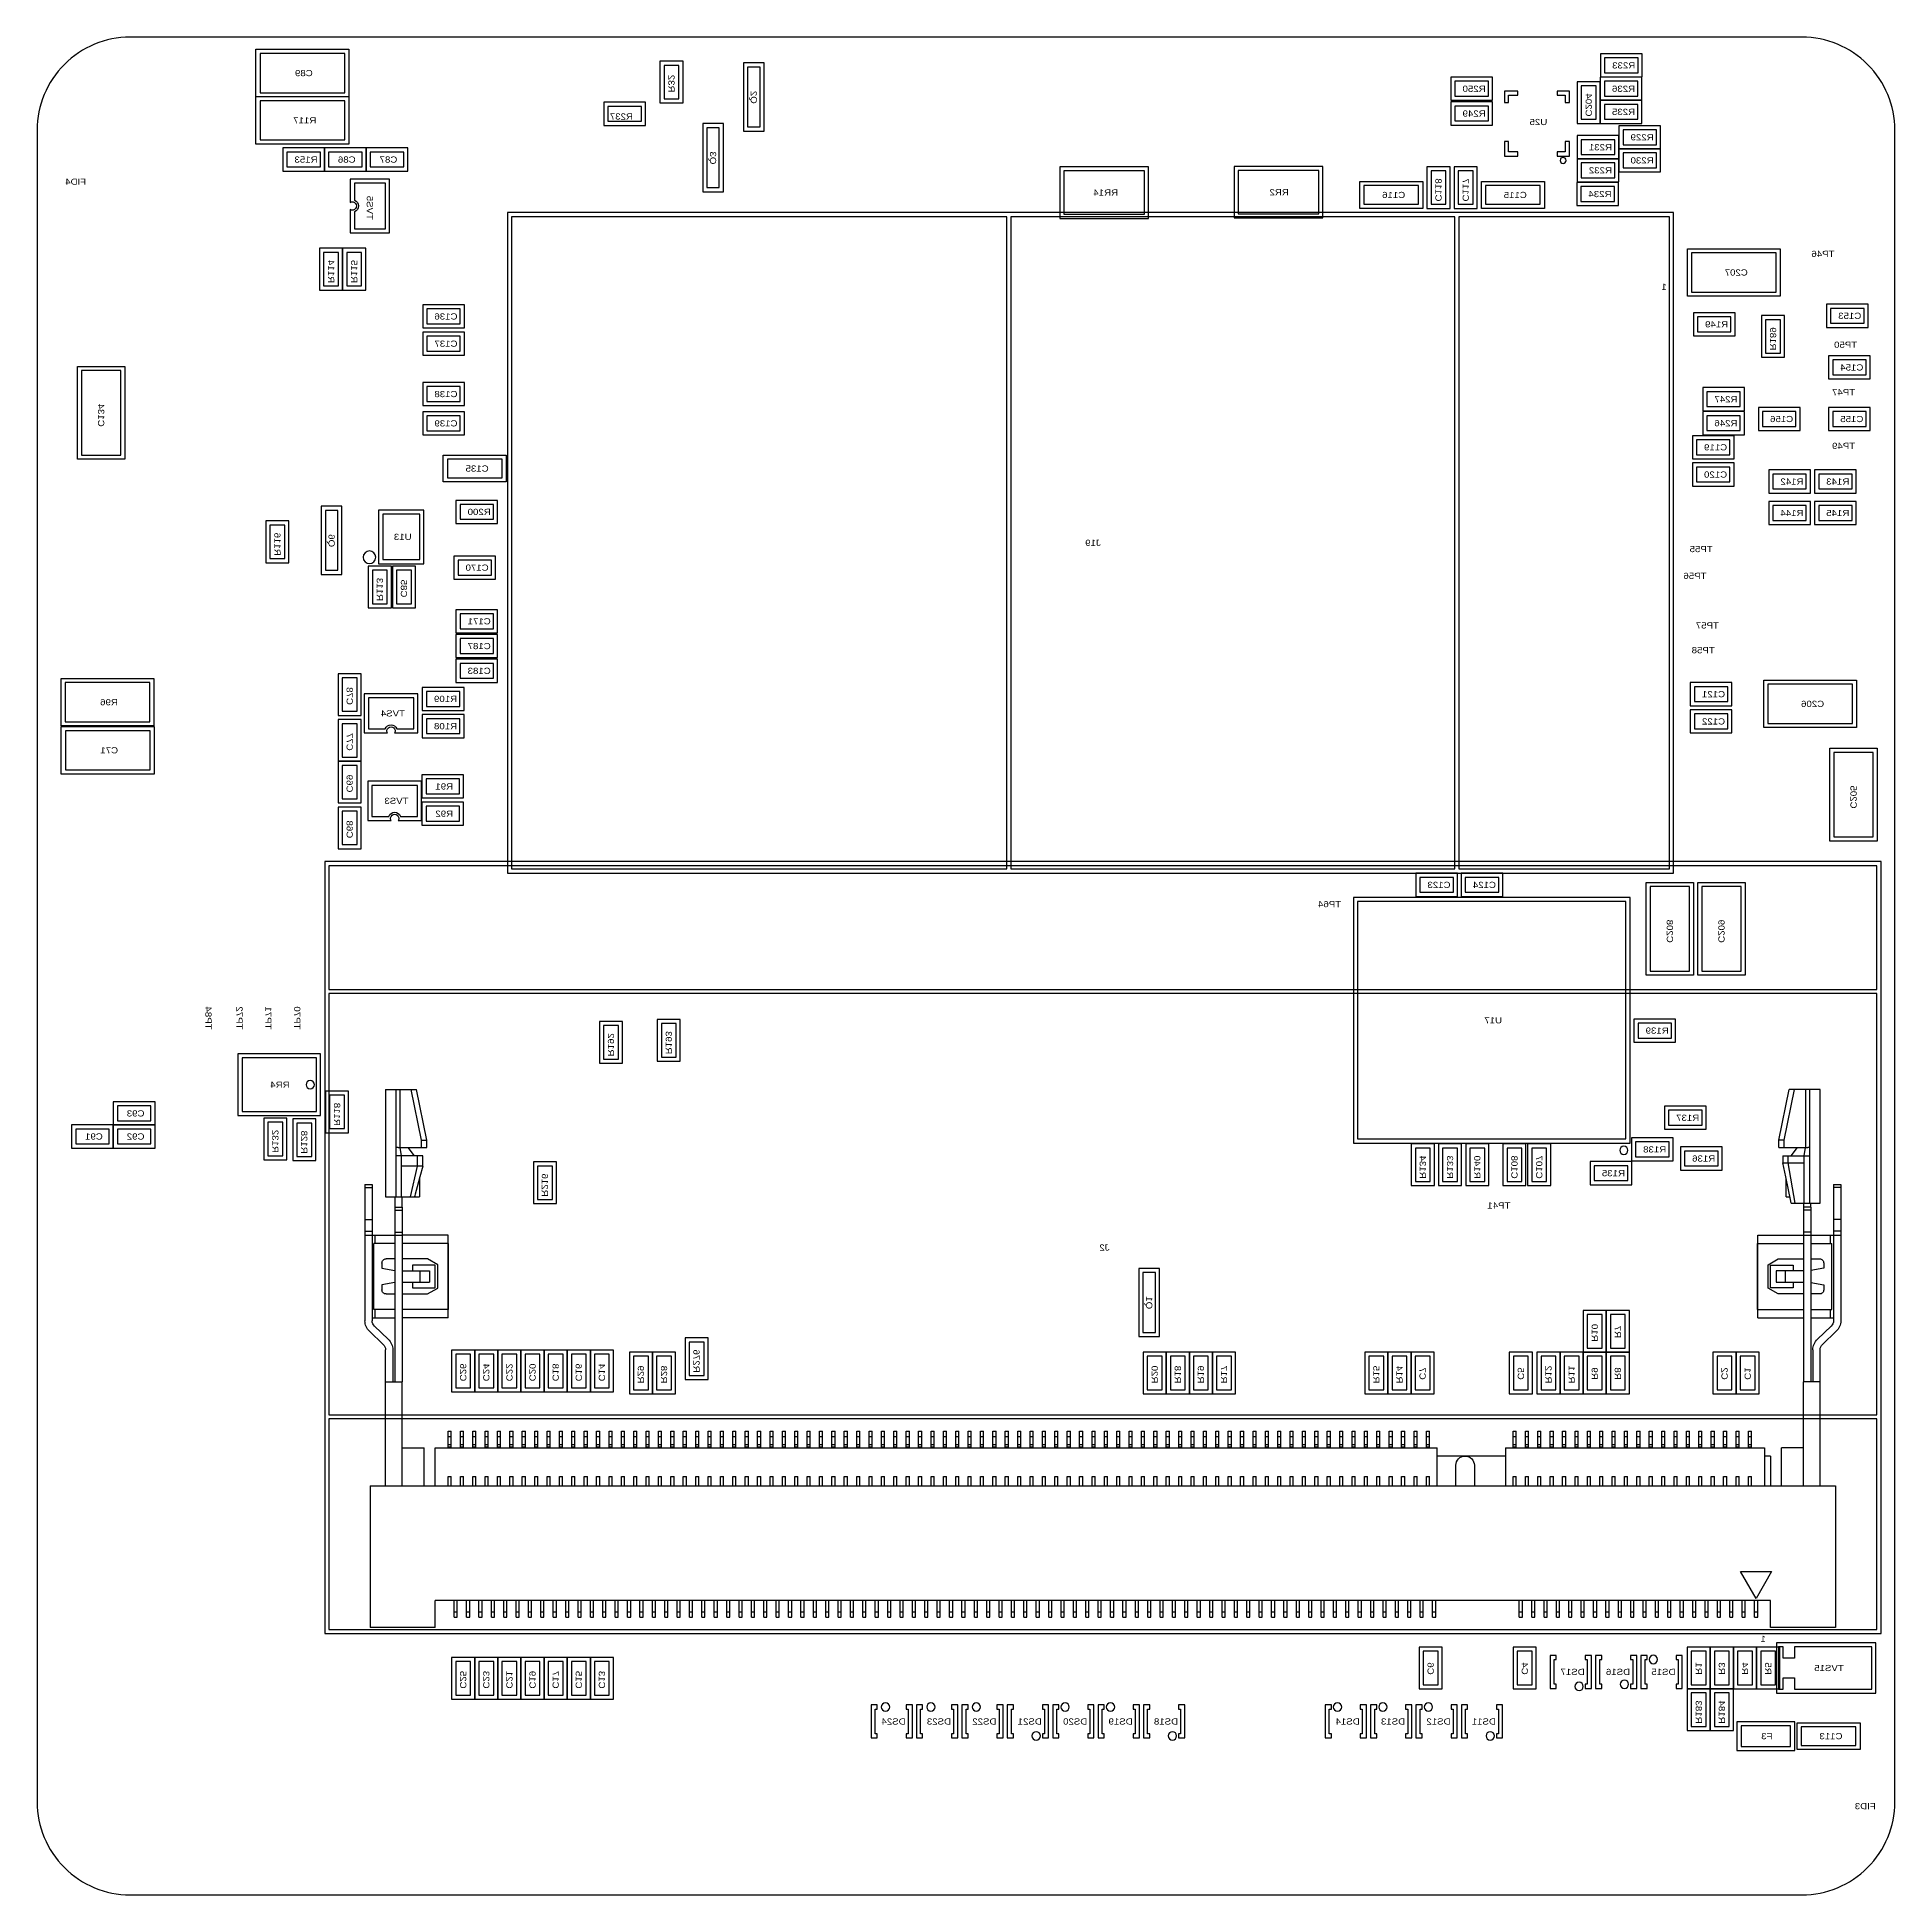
# Model space of a CAD drawing. Extents: x -90 to 0, y 0 to 90.
import ezdxf

# ---------------------------------------------------------------- set-up
doc = ezdxf.new("R2010")
doc.units = 0
for name, color, linetype in [('BOARD', 85, 'CONTINUOUS'), ('COMPONENTI', 12, 'CONTINUOUS'), ('REFERENCE', 142, 'CONTINUOUS')]:
    doc.layers.add(name, color=color, linetype=linetype)

msp = doc.modelspace()

# ---------------------------------------------------------------- texts
at = {"layer": 'COMPONENTI', "text_generation_flag": 2, "width": 1.166667}
for p in [(-11.05, 77.75), (-6.25, 12.25)]:
    msp.add_text('1', height=0.3, dxfattribs=at).set_placement(p)
at = {"layer": 'REFERENCE', "text_generation_flag": 2, "width": 1.166667}
for s, p in [('C89', (-76.65, 88.11)), ('R233', (-12.575, 88.4828)), ('R250', (-19.825, 87.35)), ('R236', (-12.585, 87.35)), ('R249', (-19.825, 86.15)), ('R235', (-12.585, 86.23)), ('R117', (-76.475, 85.82)), ('R237', (-61.135, 86.0083)), ('U25', (-16.84, 85.74)), ('R231', (-13.705, 84.52)), ('R229', (-11.685, 85)), ('R153', (-76.415, 83.92)), ('C86', (-74.57, 83.92)), ('C87', (-72.55, 83.92)), ('R232', (-13.705, 83.4)), ('R230', (-11.685, 83.88)), ('FID4', (-87.625, 82.85)), ('RR14', (-37.635, 82.32)), ('RR2', (-29.36, 82.34)), ('C116', (-23.72, 82.205)), ('C115', (-17.83, 82.205)), ('R234', (-13.725, 82.25)), ('TP46', (-2.925, 79.35)), ('C207', (-7.125, 78.45)), ('C136', (-69.635, 76.32)), ('C153', (-1.625, 76.35)), ('R149', (-8.075, 75.94)), ('C137', (-69.635, 75)), ('TP50', (-1.825, 74.95)), ('C154', (-1.525, 73.85)), ('TP47', (-1.925, 72.65)), ('C138', (-69.635, 72.56)), ('R247', (-7.625, 72.31)), ('C139', (-69.635, 71.14)), ('R246', (-7.625, 71.15)), ('C156', (-4.925, 71.35)), ('C155', (-1.525, 71.35)), ('C119', (-8.125, 69.98)), ('TP49', (-1.925, 70.05)), ('C135', (-68.125, 68.95)), ('C120', (-8.125, 68.66)), ('R142', (-4.425, 68.32)), ('R143', (-2.205, 68.32)), ('R200', (-68.025, 66.85)), ('R144', (-4.425, 66.8)), ('R145', (-2.205, 66.8)), ('U13', (-71.86, 65.64)), ('J19', (-38.47, 65.35)), ('TP55', (-8.825, 65.05)), ('C170', (-68.125, 64.15)), ('TP56', (-9.125, 63.75)), ('C171', (-68.025, 61.55)), ('TP57', (-8.525, 61.35)), ('C187', (-68.025, 60.35)), ('TP58', (-8.725, 60.15)), ('C183', (-68.025, 59.15)), ('R96', (-86.09, 57.63)), ('R109', (-69.655, 57.79)), ('C121', (-8.225, 58.02)), ('C206', (-3.425, 57.55)), ('TVS4', (-72.18, 57.09)), ('R108', (-69.655, 56.47)), ('C122', (-8.225, 56.7)), ('C71', (-86.08, 55.3)), ('TVS3', (-72.005, 52.85)), ('R91', (-69.85, 53.55)), ('R92', (-69.85, 52.23)), ('C123', (-21.525, 48.78)), ('C124', (-19.325, 48.78)), ('TP64', (-26.825, 47.85)), ('U17', (-19.03, 42.22)), ('R139', (-10.955, 41.72)), ('RR4', (-77.77, 39.1)), ('C93', (-84.8, 37.71)), ('R137', (-9.475, 37.4976)), ('C91', (-86.82, 36.59)), ('C92', (-84.8, 36.59)), ('R138', (-11.075, 35.966)), ('R135', (-13.075, 34.8146)), ('R136', (-8.7, 35.5246)), ('TP41', (-18.625, 33.25)), ('J2', (-38.045, 31.21)), ('DS17', (-15.025, 10.65)), ('DS16', (-12.825, 10.65)), ('DS15', (-10.625, 10.65)), ('TVS15', (-2.475, 10.84)), ('DS24', (-47.925, 8.25)), ('DS23', (-45.725, 8.25)), ('DS22', (-43.525, 8.25)), ('DS21', (-41.325, 8.25)), ('DS20', (-39.125, 8.25)), ('DS19', (-36.925, 8.25)), ('DS18', (-34.725, 8.25)), ('DS14', (-25.925, 8.25)), ('DS13', (-23.725, 8.25)), ('DS12', (-21.525, 8.25)), ('DS11', (-19.325, 8.25)), ('F3', (-5.925, 7.54)), ('C113', (-2.535, 7.54)), ('FID3', (-0.925, 4.15))]:
    msp.add_text(s, height=0.3, dxfattribs=at).set_placement(p)
for s, p in [('R32', (-59.42, 87.32)), ('Q2', (-55.43, 86.775)), ('C204', (-14.98, 86.155)), ('Q3', (-57.405, 83.835)), ('C118', (-22.26, 82.04)), ('C117', (-20.94, 82.04)), ('TVS5', (-74.03, 81.145)), ('R114', (-75.91, 78.085)), ('R115', (-74.79, 78.085)), ('R189', (-6.05, 74.825)), ('C134', (-87.05, 71.125)), ('R116', (-78.51, 64.875)), ('Q6', (-75.885, 65.295)), ('R113', (-73.55, 62.685)), ('C85', (-72.38, 62.86)), ('C78', (-75.01, 57.65)), ('C77', (-75.01, 55.43)), ('C69', (-75.01, 53.41)), ('C205', (-2.15, 52.625)), ('C68', (-75.01, 51.19)), ('C208', (-11.05, 46.125)), ('C209', (-8.55, 46.125)), ('TP84', (-81.851, 41.922)), ('TP72', (-80.35, 41.925)), ('TP71', (-78.95, 41.925)), ('TP70', (-77.55, 41.925)), ('R192', (-62.35, 40.625)), ('R193', (-59.55, 40.725)), ('R118', (-75.62, 37.255)), ('R132', (-78.61, 35.945)), ('R128', (-77.21, 35.905)), ('R134', (-23.02, 34.695)), ('R133', (-21.7, 34.695)), ('R140', (-20.38, 34.695)), ('C108', (-18.58, 34.695)), ('C107', (-17.38, 34.695)), ('R216', (-65.55, 33.825)), ('Q1', (-36.275, 28.375)), ('R10', (-14.69, 26.8)), ('R7', (-13.57, 26.975)), ('R276', (-58.2067, 25.3)), ('C26', (-69.51, 24.88)), ('C24', (-68.39, 24.88)), ('C22', (-67.27, 24.88)), ('C20', (-66.15, 24.88)), ('C18', (-65.03, 24.88)), ('C16', (-63.91, 24.88)), ('C14', (-62.79, 24.88)), ('R29', (-60.9, 24.78)), ('R28', (-59.78, 24.78)), ('R20', (-36.01, 24.78)), ('R18', (-34.89, 24.78)), ('R19', (-33.77, 24.78)), ('R17', (-32.65, 24.78)), ('R15', (-25.27, 24.78)), ('R14', (-24.15, 24.78)), ('C7', (-23.03, 24.955)), ('C5', (-18.27, 24.955)), ('R12', (-16.93, 24.78)), ('R11', (-15.81, 24.78)), ('R9', (-14.69, 24.955)), ('R8', (-13.57, 24.955)), ('C2', (-8.4, 24.955)), ('C1', (-7.28, 24.955)), ('C25', (-69.51, 9.99)), ('C23', (-68.39, 9.99)), ('C21', (-67.27, 9.99)), ('C19', (-66.15, 9.99)), ('C17', (-65.03, 9.99)), ('C15', (-63.91, 9.99)), ('C13', (-62.79, 9.99)), ('C6', (-22.64, 10.665)), ('C4', (-18.08, 10.665)), ('R1', (-9.65, 10.665)), ('R3', (-8.53, 10.665)), ('R4', (-7.41, 10.665)), ('R5', (-6.29, 10.665)), ('R183', (-9.65, 8.295)), ('R184', (-8.53, 8.295))]:
    msp.add_text(s, height=0.3, rotation=270, dxfattribs=at).set_placement(p)

# ---------------------------------------------------------------- linework, layer by layer
at = {"layer": 'BOARD'}
msp.add_lwpolyline([(-85.5, 0), (-4.5, 0, 0.414214), (0, 4.5), (0, 85.5, 0.414214), (-4.5, 90), (-85.5, 90, 0.414214), (-90, 85.5), (-90, 4.5, 0.414214)], format="xyb", close=True, dxfattribs=at)
at = {"layer": 'COMPONENTI'}
for points in [[(-74.9, 89.41), (-74.9, 87.11), (-79.4, 87.11), (-79.4, 89.41)], [(-79.2, 87.31), (-75.1, 87.31), (-75.1, 89.21), (-79.2, 89.21)], [(-12.24, 88.0728), (-12.24, 89.1928), (-14.26, 89.1928), (-14.26, 88.0728)], [(-59.83, 86.81), (-58.71, 86.81), (-58.71, 88.83), (-59.83, 88.83)], [(-59.63, 88.63), (-59.63, 87.01), (-58.91, 87.01), (-58.91, 88.63)], [(-54.78, 88.75), (-55.78, 88.75), (-55.78, 85.45), (-54.78, 85.45)], [(-54.98, 85.65), (-54.98, 88.55), (-55.58, 88.55), (-55.58, 85.65)], [(-14.06, 88.2728), (-12.44, 88.2728), (-12.44, 88.9928), (-14.06, 88.9928)], [(-21.51, 88.06), (-21.51, 86.94), (-19.49, 86.94), (-19.49, 88.06)], [(-19.69, 87.86), (-21.31, 87.86), (-21.31, 87.14), (-19.69, 87.14)], [(-18.915, 87.39), (-18.915, 86.84), (-18.715, 86.84), (-18.715, 87.19), (-18.265, 87.19), (-18.265, 87.39)], [(-16.365, 87.39), (-16.365, 87.19), (-15.965, 87.19), (-15.965, 86.84), (-15.765, 86.84), (-15.765, 87.39)], [(-15.39, 85.82), (-14.27, 85.82), (-14.27, 87.84), (-15.39, 87.84)], [(-15.19, 87.64), (-15.19, 86.02), (-14.47, 86.02), (-14.47, 87.64)], [(-14.27, 88.06), (-14.27, 86.94), (-12.25, 86.94), (-12.25, 88.06)], [(-12.45, 87.86), (-14.07, 87.86), (-14.07, 87.14), (-12.45, 87.14)], [(-74.9, 87.12), (-74.9, 84.82), (-79.4, 84.82), (-79.4, 87.12)], [(-79.2, 85.02), (-75.1, 85.02), (-75.1, 86.92), (-79.2, 86.92)], [(-60.525, 85.725), (-60.525, 86.845), (-62.545, 86.845), (-62.545, 85.725)], [(-62.345, 85.925), (-60.725, 85.925), (-60.725, 86.645), (-62.345, 86.645)], [(-19.49, 85.74), (-19.49, 86.86), (-21.51, 86.86), (-21.51, 85.74)], [(-21.31, 85.94), (-19.69, 85.94), (-19.69, 86.66), (-21.31, 86.66)], [(-14.27, 86.94), (-14.27, 85.82), (-12.25, 85.82), (-12.25, 86.94)], [(-12.45, 86.74), (-14.07, 86.74), (-14.07, 86.02), (-12.45, 86.02)], [(-57.755, 82.51), (-56.755, 82.51), (-56.755, 85.81), (-57.755, 85.81)], [(-57.555, 85.61), (-57.555, 82.71), (-56.955, 82.71), (-56.955, 85.61)], [(-11.35, 84.59), (-11.35, 85.71), (-13.37, 85.71), (-13.37, 84.59)], [(-13.17, 84.79), (-11.55, 84.79), (-11.55, 85.51), (-13.17, 85.51)], [(-78.1, 84.63), (-78.1, 83.51), (-76.08, 83.51), (-76.08, 84.63)], [(-74.06, 83.51), (-74.06, 84.63), (-76.08, 84.63), (-76.08, 83.51)], [(-74.06, 84.63), (-74.06, 83.51), (-72.04, 83.51), (-72.04, 84.63)], [(-18.915, 84.94), (-18.915, 84.24), (-18.265, 84.24), (-18.265, 84.44), (-18.715, 84.44), (-18.715, 84.94)], [(-15.965, 84.94), (-15.965, 84.44), (-16.365, 84.44), (-16.365, 84.24), (-15.765, 84.24), (-15.765, 84.94)], [(-13.37, 84.11), (-13.37, 85.23), (-15.39, 85.23), (-15.39, 84.11)], [(-15.19, 84.31), (-13.57, 84.31), (-13.57, 85.03), (-15.19, 85.03)], [(-76.28, 84.43), (-77.9, 84.43), (-77.9, 83.71), (-76.28, 83.71)], [(-75.88, 83.71), (-74.26, 83.71), (-74.26, 84.43), (-75.88, 84.43)], [(-72.24, 84.43), (-73.86, 84.43), (-73.86, 83.71), (-72.24, 83.71)], [(-36.16, 81.22), (-36.16, 83.72), (-40.46, 83.72), (-40.46, 81.22)], [(-27.71, 81.24), (-27.71, 83.74), (-32.01, 83.74), (-32.01, 81.24)], [(-22.67, 81.705), (-21.55, 81.705), (-21.55, 83.725), (-22.67, 83.725)], [(-21.35, 81.705), (-20.23, 81.705), (-20.23, 83.725), (-21.35, 83.725)], [(-13.37, 82.99), (-13.37, 84.11), (-15.39, 84.11), (-15.39, 82.99)], [(-15.19, 83.19), (-13.57, 83.19), (-13.57, 83.91), (-15.19, 83.91)], [(-13.37, 84.59), (-13.37, 83.47), (-11.35, 83.47), (-11.35, 84.59)], [(-11.55, 84.39), (-13.17, 84.39), (-13.17, 83.67), (-11.55, 83.67)], [(-40.26, 81.42), (-36.36, 81.42), (-36.36, 83.52), (-40.26, 83.52)], [(-31.81, 81.44), (-27.91, 81.44), (-27.91, 83.54), (-31.81, 83.54)], [(-25.92, 81.705), (-25.92, 83.005), (-22.87, 83.005), (-22.87, 81.705)], [(-23.07, 82.805), (-25.72, 82.805), (-25.72, 81.905), (-23.07, 81.905)], [(-22.47, 83.525), (-22.47, 81.905), (-21.75, 81.905), (-21.75, 83.525)], [(-21.15, 83.525), (-21.15, 81.905), (-20.43, 81.905), (-20.43, 83.525)], [(-16.98, 83.005), (-16.98, 81.705), (-20.03, 81.705), (-20.03, 83.005)], [(-19.83, 81.905), (-17.18, 81.905), (-17.18, 82.805), (-19.83, 82.805)], [(-15.41, 82.96), (-15.41, 81.84), (-13.39, 81.84), (-13.39, 82.96)], [(-13.59, 82.76), (-15.21, 82.76), (-15.21, 82.04), (-13.59, 82.04)], [(-10.72, 81.5), (-67.22, 81.5), (-67.22, 49.5), (-10.72, 49.5)], [(-43.02, 49.7), (-43.02, 81.3), (-67.02, 81.3), (-67.02, 49.7)], [(-21.32, 49.7), (-21.32, 81.3), (-42.82, 81.3), (-42.82, 49.7)], [(-10.92, 49.7), (-10.92, 81.3), (-21.12, 81.3), (-21.12, 49.7)], [(-76.32, 77.75), (-75.2, 77.75), (-75.2, 79.77), (-76.32, 79.77)], [(-76.12, 79.57), (-76.12, 77.95), (-75.4, 77.95), (-75.4, 79.57)], [(-75.2, 77.75), (-74.08, 77.75), (-74.08, 79.77), (-75.2, 79.77)], [(-75, 79.57), (-75, 77.95), (-74.28, 77.95), (-74.28, 79.57)], [(-5.55, 79.75), (-5.55, 77.45), (-10.05, 77.45), (-10.05, 79.75)], [(-9.85, 77.65), (-5.75, 77.65), (-5.75, 79.55), (-9.85, 79.55)], [(-71.32, 77.03), (-71.32, 75.91), (-69.3, 75.91), (-69.3, 77.03)], [(-69.5, 76.83), (-71.12, 76.83), (-71.12, 76.11), (-69.5, 76.11)], [(-7.74, 75.53), (-7.74, 76.65), (-9.76, 76.65), (-9.76, 75.53)], [(-6.46, 74.49), (-5.34, 74.49), (-5.34, 76.51), (-6.46, 76.51)], [(-3.31, 77.06), (-3.31, 75.94), (-1.29, 75.94), (-1.29, 77.06)], [(-1.49, 76.86), (-3.11, 76.86), (-3.11, 76.14), (-1.49, 76.14)], [(-71.32, 75.71), (-71.32, 74.59), (-69.3, 74.59), (-69.3, 75.71)], [(-9.56, 75.73), (-7.94, 75.73), (-7.94, 76.45), (-9.56, 76.45)], [(-6.26, 76.31), (-6.26, 74.69), (-5.54, 74.69), (-5.54, 76.31)], [(-69.5, 75.51), (-71.12, 75.51), (-71.12, 74.79), (-69.5, 74.79)], [(-85.75, 69.55), (-88.05, 69.55), (-88.05, 74.05), (-85.75, 74.05)], [(-87.85, 73.85), (-87.85, 69.75), (-85.95, 69.75), (-85.95, 73.85)], [(-3.21, 74.56), (-3.21, 73.44), (-1.19, 73.44), (-1.19, 74.56)], [(-1.39, 74.36), (-3.01, 74.36), (-3.01, 73.64), (-1.39, 73.64)], [(-71.32, 73.27), (-71.32, 72.15), (-69.3, 72.15), (-69.3, 73.27)], [(-69.5, 73.07), (-71.12, 73.07), (-71.12, 72.35), (-69.5, 72.35)], [(-7.29, 71.9), (-7.29, 73.02), (-9.31, 73.02), (-9.31, 71.9)], [(-9.11, 72.1), (-7.49, 72.1), (-7.49, 72.82), (-9.11, 72.82)], [(-6.61, 72.06), (-6.61, 70.94), (-4.59, 70.94), (-4.59, 72.06)], [(-3.21, 72.06), (-3.21, 70.94), (-1.19, 70.94), (-1.19, 72.06)], [(-71.32, 71.85), (-71.32, 70.73), (-69.3, 70.73), (-69.3, 71.85)], [(-69.5, 71.65), (-71.12, 71.65), (-71.12, 70.93), (-69.5, 70.93)], [(-9.31, 71.86), (-9.31, 70.74), (-7.29, 70.74), (-7.29, 71.86)], [(-7.49, 71.66), (-9.11, 71.66), (-9.11, 70.94), (-7.49, 70.94)], [(-4.79, 71.86), (-6.41, 71.86), (-6.41, 71.14), (-4.79, 71.14)], [(-1.39, 71.86), (-3.01, 71.86), (-3.01, 71.14), (-1.39, 71.14)], [(-9.81, 70.69), (-9.81, 69.57), (-7.79, 69.57), (-7.79, 70.69)], [(-7.99, 70.49), (-9.61, 70.49), (-9.61, 69.77), (-7.99, 69.77)], [(-70.325, 68.45), (-70.325, 69.75), (-67.275, 69.75), (-67.275, 68.45)], [(-67.475, 69.55), (-70.125, 69.55), (-70.125, 68.65), (-67.475, 68.65)], [(-9.81, 69.37), (-9.81, 68.25), (-7.79, 68.25), (-7.79, 69.37)], [(-7.99, 69.17), (-9.61, 69.17), (-9.61, 68.45), (-7.99, 68.45)], [(-6.11, 69.03), (-6.11, 67.91), (-4.09, 67.91), (-4.09, 69.03)], [(-4.29, 68.83), (-5.91, 68.83), (-5.91, 68.11), (-4.29, 68.11)], [(-3.89, 69.03), (-3.89, 67.91), (-1.87, 67.91), (-1.87, 69.03)], [(-2.07, 68.83), (-3.69, 68.83), (-3.69, 68.11), (-2.07, 68.11)], [(-69.71, 67.56), (-69.71, 66.44), (-67.69, 66.44), (-67.69, 67.56)], [(-6.11, 67.51), (-6.11, 66.39), (-4.09, 66.39), (-4.09, 67.51)], [(-3.89, 67.51), (-3.89, 66.39), (-1.87, 66.39), (-1.87, 67.51)], [(-76.235, 63.97), (-75.235, 63.97), (-75.235, 67.27), (-76.235, 67.27)], [(-76.035, 67.07), (-76.035, 64.17), (-75.435, 64.17), (-75.435, 67.07)], [(-73.46, 67.09), (-73.46, 64.49), (-71.26, 64.49), (-71.26, 67.09)], [(-71.46, 66.89), (-73.26, 66.89), (-73.26, 64.69), (-71.46, 64.69)], [(-67.89, 67.36), (-69.51, 67.36), (-69.51, 66.64), (-67.89, 66.64)], [(-4.29, 67.31), (-5.91, 67.31), (-5.91, 66.59), (-4.29, 66.59)], [(-2.07, 67.31), (-3.69, 67.31), (-3.69, 66.59), (-2.07, 66.59)], [(-77.8, 66.56), (-78.92, 66.56), (-78.92, 64.54), (-77.8, 64.54)], [(-78, 64.74), (-78, 66.36), (-78.72, 66.36), (-78.72, 64.74)], [(-69.81, 64.86), (-69.81, 63.74), (-67.79, 63.74), (-67.79, 64.86)], [(-73.96, 62.35), (-72.84, 62.35), (-72.84, 64.37), (-73.96, 64.37)], [(-73.76, 64.17), (-73.76, 62.55), (-73.04, 62.55), (-73.04, 64.17)], [(-71.67, 64.37), (-72.79, 64.37), (-72.79, 62.35), (-71.67, 62.35)], [(-71.87, 62.55), (-71.87, 64.17), (-72.59, 64.17), (-72.59, 62.55)], [(-67.99, 64.66), (-69.61, 64.66), (-69.61, 63.94), (-67.99, 63.94)], [(-69.71, 62.26), (-69.71, 61.14), (-67.69, 61.14), (-67.69, 62.26)], [(-67.89, 62.06), (-69.51, 62.06), (-69.51, 61.34), (-67.89, 61.34)], [(-69.71, 61.06), (-69.71, 59.94), (-67.69, 59.94), (-67.69, 61.06)], [(-67.89, 60.86), (-69.51, 60.86), (-69.51, 60.14), (-67.89, 60.14)], [(-69.71, 59.86), (-69.71, 58.74), (-67.69, 58.74), (-67.69, 59.86)], [(-67.89, 59.66), (-69.51, 59.66), (-69.51, 58.94), (-67.89, 58.94)], [(-88.84, 56.63), (-88.84, 58.93), (-84.34, 58.93), (-84.34, 56.63)], [(-84.54, 58.73), (-88.64, 58.73), (-88.64, 56.83), (-84.54, 56.83)], [(-75.42, 57.14), (-74.3, 57.14), (-74.3, 59.16), (-75.42, 59.16)], [(-75.22, 58.96), (-75.22, 57.34), (-74.5, 57.34), (-74.5, 58.96)], [(-7.89, 57.61), (-7.89, 58.73), (-9.91, 58.73), (-9.91, 57.61)], [(-9.71, 57.81), (-8.09, 57.81), (-8.09, 58.53), (-9.71, 58.53)], [(-1.85, 58.85), (-1.85, 56.55), (-6.35, 56.55), (-6.35, 58.85)], [(-6.15, 56.75), (-2.05, 56.75), (-2.05, 58.65), (-6.15, 58.65)], [(-69.32, 57.38), (-69.32, 58.5), (-71.34, 58.5), (-71.34, 57.38)], [(-71.14, 57.58), (-69.52, 57.58), (-69.52, 58.3), (-71.14, 58.3)], [(-74.3, 56.94), (-75.42, 56.94), (-75.42, 54.92), (-74.3, 54.92)], [(-74.5, 55.12), (-74.5, 56.74), (-75.22, 56.74), (-75.22, 55.12)], [(-69.32, 56.06), (-69.32, 57.18), (-71.34, 57.18), (-71.34, 56.06)], [(-71.14, 56.26), (-69.52, 56.26), (-69.52, 56.98), (-71.14, 56.98)], [(-7.89, 56.29), (-7.89, 57.41), (-9.91, 57.41), (-9.91, 56.29)], [(-9.71, 56.49), (-8.09, 56.49), (-8.09, 57.21), (-9.71, 57.21)], [(-88.83, 54.3), (-88.83, 56.6), (-84.33, 56.6), (-84.33, 54.3)], [(-84.53, 56.4), (-88.63, 56.4), (-88.63, 54.5), (-84.53, 54.5)], [(-75.42, 52.9), (-74.3, 52.9), (-74.3, 54.92), (-75.42, 54.92)], [(-0.85, 51.05), (-3.15, 51.05), (-3.15, 55.55), (-0.85, 55.55)], [(-2.95, 55.35), (-2.95, 51.25), (-1.05, 51.25), (-1.05, 55.35)], [(-75.22, 54.72), (-75.22, 53.1), (-74.5, 53.1), (-74.5, 54.72)], [(-69.34, 53.14), (-69.34, 54.26), (-71.36, 54.26), (-71.36, 53.14)], [(-71.16, 53.34), (-69.54, 53.34), (-69.54, 54.06), (-71.16, 54.06)], [(-74.3, 52.7), (-75.42, 52.7), (-75.42, 50.68), (-74.3, 50.68)], [(-74.5, 50.88), (-74.5, 52.5), (-75.22, 52.5), (-75.22, 50.88)], [(-69.34, 51.82), (-69.34, 52.94), (-71.36, 52.94), (-71.36, 51.82)], [(-71.16, 52.02), (-69.54, 52.02), (-69.54, 52.74), (-71.16, 52.74)], [(-0.67, 12.66), (-0.67, 50.06), (-76.07, 50.06), (-76.07, 12.66)], [(-75.87, 43.86), (-0.87, 43.86), (-0.87, 49.86), (-75.87, 49.86)], [(-23.21, 49.49), (-23.21, 48.37), (-21.19, 48.37), (-21.19, 49.49)], [(-21.39, 49.29), (-23.01, 49.29), (-23.01, 48.57), (-21.39, 48.57)], [(-18.99, 48.37), (-18.99, 49.49), (-21.01, 49.49), (-21.01, 48.37)], [(-20.81, 48.57), (-19.19, 48.57), (-19.19, 49.29), (-20.81, 49.29)], [(-12.05, 49.05), (-9.75, 49.05), (-9.75, 44.55), (-12.05, 44.55)], [(-9.95, 44.75), (-9.95, 48.85), (-11.85, 48.85), (-11.85, 44.75)], [(-9.55, 49.05), (-7.25, 49.05), (-7.25, 44.55), (-9.55, 44.55)], [(-7.45, 44.75), (-7.45, 48.85), (-9.35, 48.85), (-9.35, 44.75)], [(-26.23, 36.42), (-12.83, 36.42), (-12.83, 48.32), (-26.23, 48.32)], [(-26.03, 48.12), (-26.03, 36.62), (-13.03, 36.62), (-13.03, 48.12)], [(-75.87, 23.26), (-0.87, 23.26), (-0.87, 43.66), (-75.87, 43.66)], [(-62.76, 40.29), (-61.64, 40.29), (-61.64, 42.31), (-62.76, 42.31)], [(-58.84, 42.41), (-59.96, 42.41), (-59.96, 40.39), (-58.84, 40.39)], [(-10.62, 41.31), (-10.62, 42.43), (-12.64, 42.43), (-12.64, 41.31)], [(-62.56, 42.11), (-62.56, 40.49), (-61.84, 40.49), (-61.84, 42.11)], [(-59.04, 40.59), (-59.04, 42.21), (-59.76, 42.21), (-59.76, 40.59)], [(-12.44, 41.51), (-10.82, 41.51), (-10.82, 42.23), (-12.44, 42.23)], [(-76.27, 37.75), (-76.27, 40.75), (-80.27, 40.75), (-80.27, 37.75)], [(-80.07, 37.95), (-76.47, 37.95), (-76.47, 40.55), (-80.07, 40.55)], [(-74.91, 38.94), (-76.03, 38.94), (-76.03, 36.92), (-74.91, 36.92)], [(-75.11, 37.12), (-75.11, 38.74), (-75.83, 38.74), (-75.83, 37.12)], [(-84.29, 37.3), (-84.29, 38.42), (-86.31, 38.42), (-86.31, 37.3)], [(-86.11, 37.5), (-84.49, 37.5), (-84.49, 38.22), (-86.11, 38.22)], [(-11.16, 38.2076), (-11.16, 37.0876), (-9.14, 37.0876), (-9.14, 38.2076)], [(-9.34, 38.0076), (-10.96, 38.0076), (-10.96, 37.2876), (-9.34, 37.2876)], [(-88.33, 37.3), (-88.33, 36.18), (-86.31, 36.18), (-86.31, 37.3)], [(-86.51, 37.1), (-88.13, 37.1), (-88.13, 36.38), (-86.51, 36.38)], [(-84.29, 36.18), (-84.29, 37.3), (-86.31, 37.3), (-86.31, 36.18)], [(-86.11, 36.38), (-84.49, 36.38), (-84.49, 37.1), (-86.11, 37.1)], [(-77.9, 37.63), (-79.02, 37.63), (-79.02, 35.61), (-77.9, 35.61)], [(-78.1, 35.81), (-78.1, 37.43), (-78.82, 37.43), (-78.82, 35.81)], [(-77.62, 35.57), (-76.5, 35.57), (-76.5, 37.59), (-77.62, 37.59)], [(-77.42, 37.39), (-77.42, 35.77), (-76.7, 35.77), (-76.7, 37.39)], [(-22.31, 36.38), (-23.43, 36.38), (-23.43, 34.36), (-22.31, 34.36)], [(-22.51, 34.56), (-22.51, 36.18), (-23.23, 36.18), (-23.23, 34.56)], [(-20.99, 36.38), (-22.11, 36.38), (-22.11, 34.36), (-20.99, 34.36)], [(-21.19, 34.56), (-21.19, 36.18), (-21.91, 36.18), (-21.91, 34.56)], [(-20.79, 34.36), (-19.67, 34.36), (-19.67, 36.38), (-20.79, 36.38)], [(-20.59, 36.18), (-20.59, 34.56), (-19.87, 34.56), (-19.87, 36.18)], [(-18.99, 34.36), (-17.87, 34.36), (-17.87, 36.38), (-18.99, 36.38)], [(-18.79, 36.18), (-18.79, 34.56), (-18.07, 34.56), (-18.07, 36.18)], [(-17.79, 34.36), (-16.67, 34.36), (-16.67, 36.38), (-17.79, 36.38)], [(-17.59, 36.18), (-17.59, 34.56), (-16.87, 34.56), (-16.87, 36.18)], [(-12.76, 36.676), (-12.76, 35.556), (-10.74, 35.556), (-10.74, 36.676)], [(-10.94, 36.476), (-12.56, 36.476), (-12.56, 35.756), (-10.94, 35.756)], [(-8.365, 35.1146), (-8.365, 36.2346), (-10.385, 36.2346), (-10.385, 35.1146)], [(-10.185, 35.3146), (-8.565, 35.3146), (-8.565, 36.0346), (-10.185, 36.0346)], [(-64.84, 35.51), (-65.96, 35.51), (-65.96, 33.49), (-64.84, 33.49)], [(-65.04, 33.69), (-65.04, 35.31), (-65.76, 35.31), (-65.76, 33.69)], [(-12.74, 34.4046), (-12.74, 35.5246), (-14.76, 35.5246), (-14.76, 34.4046)], [(-14.56, 34.6046), (-12.94, 34.6046), (-12.94, 35.3246), (-14.56, 35.3246)], [(-35.625, 30.35), (-36.625, 30.35), (-36.625, 27.05), (-35.625, 27.05)], [(-35.825, 27.25), (-35.825, 30.15), (-36.425, 30.15), (-36.425, 27.25)], [(-13.98, 28.31), (-15.1, 28.31), (-15.1, 26.29), (-13.98, 26.29)], [(-14.18, 26.49), (-14.18, 28.11), (-14.9, 28.11), (-14.9, 26.49)], [(-12.86, 28.31), (-13.98, 28.31), (-13.98, 26.29), (-12.86, 26.29)], [(-13.06, 26.49), (-13.06, 28.11), (-13.78, 28.11), (-13.78, 26.49)], [(-69.92, 24.37), (-68.8, 24.37), (-68.8, 26.39), (-69.92, 26.39)], [(-69.72, 26.19), (-69.72, 24.57), (-69, 24.57), (-69, 26.19)], [(-68.8, 24.37), (-67.68, 24.37), (-67.68, 26.39), (-68.8, 26.39)], [(-68.6, 26.19), (-68.6, 24.57), (-67.88, 24.57), (-67.88, 26.19)], [(-67.68, 24.37), (-66.56, 24.37), (-66.56, 26.39), (-67.68, 26.39)], [(-67.48, 26.19), (-67.48, 24.57), (-66.76, 24.57), (-66.76, 26.19)], [(-66.56, 24.37), (-65.44, 24.37), (-65.44, 26.39), (-66.56, 26.39)], [(-66.36, 26.19), (-66.36, 24.57), (-65.64, 24.57), (-65.64, 26.19)], [(-65.44, 24.37), (-64.32, 24.37), (-64.32, 26.39), (-65.44, 26.39)], [(-65.24, 26.19), (-65.24, 24.57), (-64.52, 24.57), (-64.52, 26.19)], [(-64.32, 24.37), (-63.2, 24.37), (-63.2, 26.39), (-64.32, 26.39)], [(-64.12, 26.19), (-64.12, 24.57), (-63.4, 24.57), (-63.4, 26.19)], [(-63.2, 24.37), (-62.08, 24.37), (-62.08, 26.39), (-63.2, 26.39)], [(-63, 26.19), (-63, 24.57), (-62.28, 24.57), (-62.28, 26.19)], [(-61.31, 24.27), (-60.19, 24.27), (-60.19, 26.29), (-61.31, 26.29)], [(-60.19, 24.27), (-59.07, 24.27), (-59.07, 26.29), (-60.19, 26.29)], [(-57.49, 26.98), (-58.61, 26.98), (-58.61, 24.96), (-57.49, 24.96)], [(-57.69, 25.16), (-57.69, 26.78), (-58.41, 26.78), (-58.41, 25.16)], [(-35.3, 26.29), (-36.42, 26.29), (-36.42, 24.27), (-35.3, 24.27)], [(-34.18, 26.29), (-35.3, 26.29), (-35.3, 24.27), (-34.18, 24.27)], [(-34.18, 24.27), (-33.06, 24.27), (-33.06, 26.29), (-34.18, 26.29)], [(-33.06, 24.27), (-31.94, 24.27), (-31.94, 26.29), (-33.06, 26.29)], [(-25.68, 24.27), (-24.56, 24.27), (-24.56, 26.29), (-25.68, 26.29)], [(-24.56, 24.27), (-23.44, 24.27), (-23.44, 26.29), (-24.56, 26.29)], [(-23.44, 24.27), (-22.32, 24.27), (-22.32, 26.29), (-23.44, 26.29)], [(-18.68, 24.27), (-17.56, 24.27), (-17.56, 26.29), (-18.68, 26.29)], [(-17.34, 24.27), (-16.22, 24.27), (-16.22, 26.29), (-17.34, 26.29)], [(-16.22, 24.27), (-15.1, 24.27), (-15.1, 26.29), (-16.22, 26.29)], [(-15.1, 24.27), (-13.98, 24.27), (-13.98, 26.29), (-15.1, 26.29)], [(-13.98, 24.27), (-12.86, 24.27), (-12.86, 26.29), (-13.98, 26.29)], [(-8.81, 24.27), (-7.69, 24.27), (-7.69, 26.29), (-8.81, 26.29)], [(-7.69, 24.27), (-6.57, 24.27), (-6.57, 26.29), (-7.69, 26.29)], [(-61.11, 26.09), (-61.11, 24.47), (-60.39, 24.47), (-60.39, 26.09)], [(-59.99, 26.09), (-59.99, 24.47), (-59.27, 24.47), (-59.27, 26.09)], [(-35.5, 24.47), (-35.5, 26.09), (-36.22, 26.09), (-36.22, 24.47)], [(-34.38, 24.47), (-34.38, 26.09), (-35.1, 26.09), (-35.1, 24.47)], [(-33.98, 26.09), (-33.98, 24.47), (-33.26, 24.47), (-33.26, 26.09)], [(-32.86, 26.09), (-32.86, 24.47), (-32.14, 24.47), (-32.14, 26.09)], [(-25.48, 26.09), (-25.48, 24.47), (-24.76, 24.47), (-24.76, 26.09)], [(-24.36, 26.09), (-24.36, 24.47), (-23.64, 24.47), (-23.64, 26.09)], [(-23.24, 26.09), (-23.24, 24.47), (-22.52, 24.47), (-22.52, 26.09)], [(-18.48, 26.09), (-18.48, 24.47), (-17.76, 24.47), (-17.76, 26.09)], [(-17.14, 26.09), (-17.14, 24.47), (-16.42, 24.47), (-16.42, 26.09)], [(-16.02, 26.09), (-16.02, 24.47), (-15.3, 24.47), (-15.3, 26.09)], [(-14.9, 26.09), (-14.9, 24.47), (-14.18, 24.47), (-14.18, 26.09)], [(-13.78, 26.09), (-13.78, 24.47), (-13.06, 24.47), (-13.06, 26.09)], [(-8.61, 26.09), (-8.61, 24.47), (-7.89, 24.47), (-7.89, 26.09)], [(-7.49, 26.09), (-7.49, 24.47), (-6.77, 24.47), (-6.77, 26.09)], [(-75.87, 12.86), (-0.87, 12.86), (-0.87, 23.06), (-75.87, 23.06)], [(-23.05, 9.98), (-21.93, 9.98), (-21.93, 12), (-23.05, 12)], [(-22.85, 11.8), (-22.85, 10.18), (-22.13, 10.18), (-22.13, 11.8)], [(-18.49, 9.98), (-17.37, 9.98), (-17.37, 12), (-18.49, 12)], [(-18.29, 11.8), (-18.29, 10.18), (-17.57, 10.18), (-17.57, 11.8)], [(-8.94, 12), (-10.06, 12), (-10.06, 9.98), (-8.94, 9.98)], [(-9.14, 10.18), (-9.14, 11.8), (-9.86, 11.8), (-9.86, 10.18)], [(-7.82, 12), (-8.94, 12), (-8.94, 9.98), (-7.82, 9.98)], [(-8.02, 10.18), (-8.02, 11.8), (-8.74, 11.8), (-8.74, 10.18)], [(-6.7, 12), (-7.82, 12), (-7.82, 9.98), (-6.7, 9.98)], [(-6.9, 10.18), (-6.9, 11.8), (-7.62, 11.8), (-7.62, 10.18)], [(-5.58, 12), (-6.7, 12), (-6.7, 9.98), (-5.58, 9.98)], [(-5.78, 10.18), (-5.78, 11.8), (-6.5, 11.8), (-6.5, 10.18)], [(-0.92, 9.77), (-0.92, 12.21), (-5.73, 12.21), (-5.73, 9.77)], [(-4.8562, 9.97), (-1.12, 9.97), (-1.12, 12.01), (-4.8562, 12.01), (-4.8562, 11.465), (-5.41, 11.465), (-5.41, 12.01), (-5.63, 12.01), (-5.63, 9.97), (-5.41, 9.97), (-5.41, 10.515), (-4.8562, 10.515)], [(-69.92, 9.48), (-68.8, 9.48), (-68.8, 11.5), (-69.92, 11.5)], [(-69.72, 11.3), (-69.72, 9.68), (-69, 9.68), (-69, 11.3)], [(-68.8, 9.48), (-67.68, 9.48), (-67.68, 11.5), (-68.8, 11.5)], [(-68.6, 11.3), (-68.6, 9.68), (-67.88, 9.68), (-67.88, 11.3)], [(-67.68, 9.48), (-66.56, 9.48), (-66.56, 11.5), (-67.68, 11.5)], [(-67.48, 11.3), (-67.48, 9.68), (-66.76, 9.68), (-66.76, 11.3)], [(-66.56, 9.48), (-65.44, 9.48), (-65.44, 11.5), (-66.56, 11.5)], [(-66.36, 11.3), (-66.36, 9.68), (-65.64, 9.68), (-65.64, 11.3)], [(-65.44, 9.48), (-64.32, 9.48), (-64.32, 11.5), (-65.44, 11.5)], [(-65.24, 11.3), (-65.24, 9.68), (-64.52, 9.68), (-64.52, 11.3)], [(-64.32, 9.48), (-63.2, 9.48), (-63.2, 11.5), (-64.32, 11.5)], [(-64.12, 11.3), (-64.12, 9.68), (-63.4, 9.68), (-63.4, 11.3)], [(-63.2, 9.48), (-62.08, 9.48), (-62.08, 11.5), (-63.2, 11.5)], [(-63, 11.3), (-63, 9.68), (-62.28, 9.68), (-62.28, 11.3)], [(-16.4, 10), (-16.4, 10.2), (-16.5, 10.2), (-16.5, 11.4), (-16.4, 11.4), (-16.4, 11.6), (-16.7, 11.6), (-16.7, 10)], [(-14.7, 10), (-14.7, 11.6), (-15, 11.6), (-15, 11.4), (-14.9, 11.4), (-14.9, 10.2), (-15, 10.2), (-15, 10)], [(-14.2, 10), (-14.2, 10.2), (-14.3, 10.2), (-14.3, 11.4), (-14.2, 11.4), (-14.2, 11.6), (-14.5, 11.6), (-14.5, 10)], [(-12.5, 10), (-12.5, 11.6), (-12.8, 11.6), (-12.8, 11.4), (-12.7, 11.4), (-12.7, 10.2), (-12.8, 10.2), (-12.8, 10)], [(-12.3, 11.6), (-12.3, 10), (-12, 10), (-12, 10.2), (-12.1, 10.2), (-12.1, 11.4), (-12, 11.4), (-12, 11.6)], [(-10.6, 11.6), (-10.6, 11.4), (-10.5, 11.4), (-10.5, 10.2), (-10.6, 10.2), (-10.6, 10), (-10.3, 10), (-10.3, 11.6)], [(-10.06, 7.96), (-8.94, 7.96), (-8.94, 9.98), (-10.06, 9.98)], [(-8.94, 7.96), (-7.82, 7.96), (-7.82, 9.98), (-8.94, 9.98)], [(-49.6, 9.2), (-49.6, 7.6), (-49.3, 7.6), (-49.3, 7.8), (-49.4, 7.8), (-49.4, 9), (-49.3, 9), (-49.3, 9.2)], [(-47.9, 9.2), (-47.9, 9), (-47.8, 9), (-47.8, 7.8), (-47.9, 7.8), (-47.9, 7.6), (-47.6, 7.6), (-47.6, 9.2)], [(-47.4, 9.2), (-47.4, 7.6), (-47.1, 7.6), (-47.1, 7.8), (-47.2, 7.8), (-47.2, 9), (-47.1, 9), (-47.1, 9.2)], [(-45.7, 9.2), (-45.7, 9), (-45.6, 9), (-45.6, 7.8), (-45.7, 7.8), (-45.7, 7.6), (-45.4, 7.6), (-45.4, 9.2)], [(-45.2, 9.2), (-45.2, 7.6), (-44.9, 7.6), (-44.9, 7.8), (-45, 7.8), (-45, 9), (-44.9, 9), (-44.9, 9.2)], [(-43.5, 9.2), (-43.5, 9), (-43.4, 9), (-43.4, 7.8), (-43.5, 7.8), (-43.5, 7.6), (-43.2, 7.6), (-43.2, 9.2)], [(-42.7, 7.6), (-42.7, 7.8), (-42.8, 7.8), (-42.8, 9), (-42.7, 9), (-42.7, 9.2), (-43, 9.2), (-43, 7.6)], [(-41, 7.6), (-41, 9.2), (-41.3, 9.2), (-41.3, 9), (-41.2, 9), (-41.2, 7.8), (-41.3, 7.8), (-41.3, 7.6)], [(-40.8, 9.2), (-40.8, 7.6), (-40.5, 7.6), (-40.5, 7.8), (-40.6, 7.8), (-40.6, 9), (-40.5, 9), (-40.5, 9.2)], [(-39.1, 9.2), (-39.1, 9), (-39, 9), (-39, 7.8), (-39.1, 7.8), (-39.1, 7.6), (-38.8, 7.6), (-38.8, 9.2)], [(-38.6, 9.2), (-38.6, 7.6), (-38.3, 7.6), (-38.3, 7.8), (-38.4, 7.8), (-38.4, 9), (-38.3, 9), (-38.3, 9.2)], [(-36.9, 9.2), (-36.9, 9), (-36.8, 9), (-36.8, 7.8), (-36.9, 7.8), (-36.9, 7.6), (-36.6, 7.6), (-36.6, 9.2)], [(-36.1, 7.6), (-36.1, 7.8), (-36.2, 7.8), (-36.2, 9), (-36.1, 9), (-36.1, 9.2), (-36.4, 9.2), (-36.4, 7.6)], [(-34.4, 7.6), (-34.4, 9.2), (-34.7, 9.2), (-34.7, 9), (-34.6, 9), (-34.6, 7.8), (-34.7, 7.8), (-34.7, 7.6)], [(-27.6, 9.2), (-27.6, 7.6), (-27.3, 7.6), (-27.3, 7.8), (-27.4, 7.8), (-27.4, 9), (-27.3, 9), (-27.3, 9.2)], [(-25.9, 9.2), (-25.9, 9), (-25.8, 9), (-25.8, 7.8), (-25.9, 7.8), (-25.9, 7.6), (-25.6, 7.6), (-25.6, 9.2)], [(-25.4, 9.2), (-25.4, 7.6), (-25.1, 7.6), (-25.1, 7.8), (-25.2, 7.8), (-25.2, 9), (-25.1, 9), (-25.1, 9.2)], [(-23.7, 9.2), (-23.7, 9), (-23.6, 9), (-23.6, 7.8), (-23.7, 7.8), (-23.7, 7.6), (-23.4, 7.6), (-23.4, 9.2)], [(-23.2, 9.2), (-23.2, 7.6), (-22.9, 7.6), (-22.9, 7.8), (-23, 7.8), (-23, 9), (-22.9, 9), (-22.9, 9.2)], [(-21.5, 9.2), (-21.5, 9), (-21.4, 9), (-21.4, 7.8), (-21.5, 7.8), (-21.5, 7.6), (-21.2, 7.6), (-21.2, 9.2)], [(-20.7, 7.6), (-20.7, 7.8), (-20.8, 7.8), (-20.8, 9), (-20.7, 9), (-20.7, 9.2), (-21, 9.2), (-21, 7.6)], [(-19, 7.6), (-19, 9.2), (-19.3, 9.2), (-19.3, 9), (-19.2, 9), (-19.2, 7.8), (-19.3, 7.8), (-19.3, 7.6)], [(-9.86, 9.78), (-9.86, 8.16), (-9.14, 8.16), (-9.14, 9.78)], [(-8.74, 9.78), (-8.74, 8.16), (-8.02, 8.16), (-8.02, 9.78)], [(-4.85, 6.99), (-4.85, 8.39), (-7.65, 8.39), (-7.65, 6.99)], [(-7.45, 7.19), (-5.05, 7.19), (-5.05, 8.19), (-7.45, 8.19)], [(-4.735, 7.04), (-4.735, 8.34), (-1.685, 8.34), (-1.685, 7.04)], [(-1.885, 8.14), (-4.535, 8.14), (-4.535, 7.24), (-1.885, 7.24)]]:
    msp.add_lwpolyline(points, close=True, dxfattribs=at)
for points in [[(-15.9315, 84.0289, 1), (-16.2169, 84.0289, 1)], [(-72.93, 83.12), (-74.83, 83.12), (-74.83, 81.9932, -1.732076), (-74.83, 81.6468), (-74.83, 80.52), (-72.93, 80.52)], [(-73.13, 80.72), (-73.13, 82.92), (-74.63, 82.92), (-74.63, 82.1028, -0.707071), (-74.63, 81.5372), (-74.63, 80.72)], [(-73.5941, 64.8, 1), (-74.2059, 64.8, 1)], [(-74.155, 58.19), (-74.155, 56.29), (-73.0282, 56.29, -1.732076), (-72.6818, 56.29), (-71.555, 56.29), (-71.555, 58.19)], [(-71.755, 57.99), (-73.955, 57.99), (-73.955, 56.49), (-73.1378, 56.49, -0.707071), (-72.5722, 56.49), (-71.755, 56.49)], [(-73.98, 53.95), (-73.98, 52.05), (-72.8532, 52.05, -1.732076), (-72.5068, 52.05), (-71.38, 52.05), (-71.38, 53.95)], [(-71.58, 53.75), (-73.78, 53.75), (-73.78, 52.25), (-72.9628, 52.25, -0.707071), (-72.3972, 52.25), (-71.58, 52.25)], [(-76.57, 39.25, 1), (-76.97, 39.25, 1)], [(-12.93, 36.07, 1), (-13.33, 36.07, 1)], [(-11.4961, 11.4, 1), (-11.9039, 11.4, 1)], [(-15.0961, 10.1, 1), (-15.5039, 10.1, 1)], [(-12.8961, 10.2, 1), (-13.3039, 10.2, 1)], [(-48.6961, 9.1, 1), (-49.1039, 9.1, 1)], [(-46.4961, 9.1, 1), (-46.9039, 9.1, 1)], [(-44.2961, 9.1, 1), (-44.7039, 9.1, 1)], [(-39.9961, 9.1, 1), (-40.4039, 9.1, 1)], [(-37.7961, 9.1, 1), (-38.2039, 9.1, 1)], [(-26.7961, 9.1, 1), (-27.2039, 9.1, 1)], [(-24.5961, 9.1, 1), (-25.0039, 9.1, 1)], [(-22.3961, 9.1, 1), (-22.8039, 9.1, 1)], [(-41.3961, 7.7, 1), (-41.8039, 7.7, 1)], [(-34.7961, 7.7, 1), (-35.2039, 7.7, 1)], [(-19.3961, 7.7, 1), (-19.8039, 7.7, 1)]]:
    msp.add_lwpolyline(points, format="xyb", close=True, dxfattribs=at)
for points in [[(-73.12, 39.01), (-71.625, 39.01)], [(-73.12, 39.01), (-73.12, 33.81)], [(-72.62, 39.01), (-72.62, 33.81)], [(-72.4141, 36.21), (-72.4141, 39.01)], [(-71.3802, 36.56), (-71.8844, 39.01)], [(-71.12, 36.56), (-71.625, 39.01)], [(-5.62, 36.56), (-5.115, 39.01)], [(-5.3598, 36.56), (-4.8556, 39.01)], [(-3.62, 39.01), (-5.115, 39.01)], [(-4.3259, 39.01), (-4.3259, 36.21)], [(-4.12, 33.51), (-4.12, 39.01)], [(-3.62, 33.51), (-3.62, 39.01)], [(-72.62, 36.21), (-72.5933, 36.21)], [(-72.4141, 36.21), (-71.12, 36.21)], [(-72.3531, 35.81), (-72.4141, 36.21)], [(-71.7243, 35.81), (-72.02, 36.21)], [(-71.3802, 36.56), (-71.12, 36.56)], [(-71.3802, 36.21), (-71.3802, 36.56)], [(-71.12, 36.21), (-71.12, 36.56)], [(-5.62, 36.21), (-5.62, 36.56)], [(-5.3598, 36.56), (-5.62, 36.56)], [(-5.62, 36.21), (-4.3259, 36.21)], [(-5.3598, 36.21), (-5.3598, 36.56)], [(-5.0157, 35.81), (-4.72, 36.21)], [(-4.3869, 35.81), (-4.3259, 36.21)], [(-4.1466, 36.21), (-4.12, 36.21)], [(-71.3193, 35.81), (-72.62, 35.81)], [(-72.3531, 33.81), (-72.3531, 35.81)], [(-71.3193, 35.31), (-72.3531, 35.31)], [(-71.9082, 33.81), (-71.5747, 35.31)], [(-71.5747, 35.31), (-71.5747, 35.81)], [(-71.3193, 35.31), (-71.4603, 34.7884)], [(-71.3193, 35.31), (-71.3193, 35.81)], [(-5.4207, 35.81), (-5.4207, 35.46)], [(-5.4207, 35.81), (-4.12, 35.81)], [(-5.4207, 35.46), (-4.3869, 35.46)], [(-5.2792, 34.7796), (-5.4207, 35.46)], [(-5.1653, 35.46), (-5.1653, 35.81)], [(-4.8318, 33.51), (-5.1653, 35.46)], [(-4.3869, 33.51), (-4.3869, 35.81)], [(-74.12, 34.41), (-73.77, 34.41)], [(-74.12, 34.41), (-74.12, 27.81)], [(-74.12, 34.2718), (-73.77, 34.2718)], [(-73.77, 34.41), (-73.77, 27.81)], [(-71.59, 34.3018), (-71.6847, 33.9381)], [(-71.4603, 34.7884), (-71.59, 34.3018)], [(-71.47, 34.752), (-71.47, 33.81)], [(-5.1497, 34.148), (-5.2792, 34.7796)], [(-5.27, 33.81), (-5.27, 34.7346)], [(-2.97, 34.41), (-2.97, 27.81)], [(-2.97, 34.41), (-2.62, 34.41)], [(-2.62, 34.2718), (-2.97, 34.2718)], [(-2.62, 34.41), (-2.62, 27.81)], [(-73.12, 33.81), (-71.47, 33.81)], [(-72.67, 33.81), (-72.67, 33.31)], [(-72.67, 33.31), (-72.32, 33.31)], [(-72.67, 33.31), (-72.67, 24.86)], [(-72.32, 33.31), (-72.32, 33.81)], [(-72.32, 33.31), (-72.32, 24.86)], [(-71.6841, 33.9407), (-71.7176, 33.81)], [(-71.7018, 33.8712), (-71.7173, 33.81)], [(-5.27, 33.81), (-5.082, 33.81)], [(-5.0559, 33.6799), (-5.1497, 34.148)], [(-5.0224, 33.51), (-5.0559, 33.6799)], [(-5.0227, 33.51), (-5.0559, 33.6799)], [(-5.0227, 33.51), (-3.62, 33.51)], [(-4.42, 33.51), (-4.42, 33.31)], [(-4.42, 33.31), (-4.42, 24.86)], [(-4.07, 33.31), (-4.42, 33.31)], [(-4.07, 33.31), (-4.07, 33.51)], [(-4.07, 33.31), (-4.07, 24.86)], [(-74.12, 32.7128), (-73.77, 32.7128)], [(-72.67, 33.1709), (-72.32, 33.1709)], [(-4.07, 33.1709), (-4.42, 33.1709)], [(-2.62, 32.7128), (-2.97, 32.7128)], [(-74.12, 32.16), (-73.77, 32.16)], [(-74.12, 31.96), (-72.67, 31.96)], [(-72.67, 31.56), (-73.695, 31.56)], [(-73.695, 28.36), (-73.695, 31.56)], [(-73.62, 31.56), (-73.62, 31.96)], [(-72.67, 32.0991), (-72.32, 32.0991)], [(-72.67, 31.96), (-72.32, 31.96)], [(-70.095, 31.96), (-72.32, 31.96)], [(-70.07, 31.56), (-72.32, 31.56)], [(-70.095, 27.96), (-70.095, 31.96)], [(-70.07, 28.36), (-70.07, 31.56)], [(-6.67, 31.56), (-6.67, 28.36)], [(-6.67, 31.56), (-4.42, 31.56)], [(-6.645, 27.96), (-6.645, 31.96)], [(-6.645, 31.96), (-4.42, 31.96)], [(-4.07, 32.0991), (-4.42, 32.0991)], [(-4.42, 31.96), (-4.07, 31.96)], [(-4.07, 31.96), (-2.62, 31.96)], [(-4.07, 31.56), (-3.045, 31.56)], [(-3.12, 31.56), (-3.12, 31.96)], [(-3.045, 28.36), (-3.045, 31.56)], [(-2.62, 32.16), (-2.97, 32.16)], [(-73.295, 30.61), (-73.295, 30.36)], [(-72.67, 30.81), (-73.095, 30.81)], [(-71.095, 30.81), (-72.32, 30.81)], [(-70.595, 30.5213), (-71.095, 30.81)], [(-6.145, 30.5213), (-5.645, 30.81)], [(-5.645, 30.81), (-4.42, 30.81)], [(-4.07, 30.81), (-3.645, 30.81)], [(-3.445, 30.61), (-3.445, 30.36)], [(-73.295, 30.36), (-72.67, 30.2484)], [(-72.32, 30.235), (-70.995, 30.235)], [(-70.72, 30.51), (-71.82, 30.51)], [(-71.82, 30.51), (-71.82, 30.235)], [(-71.445, 29.685), (-71.445, 30.235)], [(-70.995, 30.235), (-70.995, 29.685)], [(-70.72, 29.41), (-70.72, 30.51)], [(-70.595, 29.3987), (-70.595, 30.5213)], [(-6.145, 29.3987), (-6.145, 30.5213)], [(-6.02, 29.41), (-6.02, 30.51)], [(-6.02, 30.51), (-4.92, 30.51)], [(-5.745, 30.235), (-5.745, 29.685)], [(-4.42, 30.235), (-5.745, 30.235)], [(-5.295, 29.685), (-5.295, 30.235)], [(-4.92, 30.51), (-4.92, 30.235)], [(-3.445, 30.36), (-4.07, 30.2484)], [(-72.67, 29.6716), (-73.295, 29.56)], [(-73.295, 29.56), (-73.295, 29.31)], [(-73.095, 29.11), (-72.67, 29.11)], [(-72.32, 29.685), (-70.995, 29.685)], [(-72.32, 29.11), (-71.095, 29.11)], [(-71.82, 29.685), (-71.82, 29.41)], [(-71.82, 29.41), (-70.72, 29.41)], [(-71.095, 29.11), (-70.595, 29.3987)], [(-5.645, 29.11), (-6.145, 29.3987)], [(-4.92, 29.41), (-6.02, 29.41)], [(-5.745, 29.685), (-4.42, 29.685)], [(-4.42, 29.11), (-5.645, 29.11)], [(-4.92, 29.685), (-4.92, 29.41)], [(-4.07, 29.6716), (-3.445, 29.56)], [(-3.645, 29.11), (-4.07, 29.11)], [(-3.445, 29.56), (-3.445, 29.31)], [(-73.77, 27.96), (-72.67, 27.96)], [(-72.67, 28.36), (-73.695, 28.36)], [(-73.62, 27.96), (-73.62, 28.36)], [(-70.07, 28.36), (-72.32, 28.36)], [(-70.095, 27.96), (-72.32, 27.96)], [(-6.67, 28.36), (-4.42, 28.36)], [(-6.645, 27.96), (-4.42, 27.96)], [(-4.07, 28.36), (-3.045, 28.36)], [(-4.07, 27.96), (-2.97, 27.96)], [(-3.12, 27.96), (-3.12, 28.36)], [(-73.2291, 26.6639), (-73.9018, 27.3022)], [(-73.6609, 27.5561), (-72.9882, 26.9178)], [(-3.0791, 27.5561), (-3.7518, 26.9178)], [(-3.5109, 26.6639), (-2.8382, 27.3022)], [(-73.12, 19.81), (-73.12, 26.41)], [(-72.77, 26.41), (-72.77, 24.86)], [(-3.97, 26.41), (-3.97, 24.86)], [(-3.62, 19.81), (-3.62, 26.41)], [(-73.12, 24.86), (-72.32, 24.86)], [(-72.32, 19.81), (-72.32, 24.86)], [(-4.42, 19.81), (-4.42, 24.86)], [(-3.62, 24.86), (-4.42, 24.86)], [(-72.32, 21.66), (-71.25, 21.66)], [(-71.25, 19.81), (-71.25, 21.66)], [(-70.72, 21.66), (-22.17, 21.66)], [(-70.72, 19.81), (-70.72, 21.66)], [(-70.095, 22.46), (-69.945, 22.46)], [(-70.095, 21.66), (-70.095, 22.46)], [(-70.095, 22.21), (-69.945, 22.21)], [(-70.095, 21.81), (-69.945, 21.81)], [(-70.095, 21.71), (-69.945, 21.71)], [(-69.945, 21.66), (-69.945, 22.46)], [(-69.495, 22.46), (-69.345, 22.46)], [(-69.495, 21.66), (-69.495, 22.46)], [(-69.495, 22.21), (-69.345, 22.21)], [(-69.495, 21.81), (-69.345, 21.81)], [(-69.495, 21.71), (-69.345, 21.71)], [(-69.345, 21.66), (-69.345, 22.46)], [(-68.895, 22.46), (-68.745, 22.46)], [(-68.895, 21.66), (-68.895, 22.46)], [(-68.895, 22.21), (-68.745, 22.21)], [(-68.895, 21.81), (-68.745, 21.81)], [(-68.895, 21.71), (-68.745, 21.71)], [(-68.745, 21.66), (-68.745, 22.46)], [(-68.295, 22.46), (-68.145, 22.46)], [(-68.295, 21.66), (-68.295, 22.46)], [(-68.295, 22.21), (-68.145, 22.21)], [(-68.295, 21.81), (-68.145, 21.81)], [(-68.295, 21.71), (-68.145, 21.71)], [(-68.145, 21.66), (-68.145, 22.46)], [(-67.695, 22.46), (-67.545, 22.46)], [(-67.695, 21.66), (-67.695, 22.46)], [(-67.695, 22.21), (-67.545, 22.21)], [(-67.695, 21.81), (-67.545, 21.81)], [(-67.695, 21.71), (-67.545, 21.71)], [(-67.545, 21.66), (-67.545, 22.46)], [(-67.095, 22.46), (-66.945, 22.46)], [(-67.095, 21.66), (-67.095, 22.46)], [(-67.095, 22.21), (-66.945, 22.21)], [(-67.095, 21.81), (-66.945, 21.81)], [(-67.095, 21.71), (-66.945, 21.71)], [(-66.945, 21.66), (-66.945, 22.46)], [(-66.495, 22.46), (-66.345, 22.46)], [(-66.495, 21.66), (-66.495, 22.46)], [(-66.495, 22.21), (-66.345, 22.21)], [(-66.495, 21.81), (-66.345, 21.81)], [(-66.495, 21.71), (-66.345, 21.71)], [(-66.345, 21.66), (-66.345, 22.46)], [(-65.895, 22.46), (-65.745, 22.46)], [(-65.895, 21.66), (-65.895, 22.46)], [(-65.895, 22.21), (-65.745, 22.21)], [(-65.895, 21.81), (-65.745, 21.81)], [(-65.895, 21.71), (-65.745, 21.71)], [(-65.745, 21.66), (-65.745, 22.46)], [(-65.295, 22.46), (-65.145, 22.46)], [(-65.295, 21.66), (-65.295, 22.46)], [(-65.295, 22.21), (-65.145, 22.21)], [(-65.295, 21.81), (-65.145, 21.81)], [(-65.295, 21.71), (-65.145, 21.71)], [(-65.145, 21.66), (-65.145, 22.46)], [(-64.695, 22.46), (-64.545, 22.46)], [(-64.695, 21.66), (-64.695, 22.46)], [(-64.695, 22.21), (-64.545, 22.21)], [(-64.695, 21.81), (-64.545, 21.81)], [(-64.695, 21.71), (-64.545, 21.71)], [(-64.545, 21.66), (-64.545, 22.46)], [(-64.095, 22.46), (-63.945, 22.46)], [(-64.095, 21.66), (-64.095, 22.46)], [(-64.095, 22.21), (-63.945, 22.21)], [(-64.095, 21.81), (-63.945, 21.81)], [(-64.095, 21.71), (-63.945, 21.71)], [(-63.945, 21.66), (-63.945, 22.46)], [(-63.495, 22.46), (-63.345, 22.46)], [(-63.495, 21.66), (-63.495, 22.46)], [(-63.495, 22.21), (-63.345, 22.21)], [(-63.495, 21.81), (-63.345, 21.81)], [(-63.495, 21.71), (-63.345, 21.71)], [(-63.345, 21.66), (-63.345, 22.46)], [(-62.895, 22.46), (-62.745, 22.46)], [(-62.895, 21.66), (-62.895, 22.46)], [(-62.895, 22.21), (-62.745, 22.21)], [(-62.895, 21.81), (-62.745, 21.81)], [(-62.895, 21.71), (-62.745, 21.71)], [(-62.745, 21.66), (-62.745, 22.46)], [(-62.295, 22.46), (-62.145, 22.46)], [(-62.295, 21.66), (-62.295, 22.46)], [(-62.295, 22.21), (-62.145, 22.21)], [(-62.295, 21.81), (-62.145, 21.81)], [(-62.295, 21.71), (-62.145, 21.71)], [(-62.145, 21.66), (-62.145, 22.46)], [(-61.695, 22.46), (-61.545, 22.46)], [(-61.695, 21.66), (-61.695, 22.46)], [(-61.695, 22.21), (-61.545, 22.21)], [(-61.695, 21.81), (-61.545, 21.81)], [(-61.695, 21.71), (-61.545, 21.71)], [(-61.545, 21.66), (-61.545, 22.46)], [(-61.095, 22.46), (-60.945, 22.46)], [(-61.095, 21.66), (-61.095, 22.46)], [(-61.095, 22.21), (-60.945, 22.21)], [(-61.095, 21.81), (-60.945, 21.81)], [(-61.095, 21.71), (-60.945, 21.71)], [(-60.945, 21.66), (-60.945, 22.46)], [(-60.495, 22.46), (-60.345, 22.46)], [(-60.495, 21.66), (-60.495, 22.46)], [(-60.495, 22.21), (-60.345, 22.21)], [(-60.495, 21.81), (-60.345, 21.81)], [(-60.495, 21.71), (-60.345, 21.71)], [(-60.345, 21.66), (-60.345, 22.46)], [(-59.895, 22.46), (-59.745, 22.46)], [(-59.895, 21.66), (-59.895, 22.46)], [(-59.895, 22.21), (-59.745, 22.21)], [(-59.895, 21.81), (-59.745, 21.81)], [(-59.895, 21.71), (-59.745, 21.71)], [(-59.745, 21.66), (-59.745, 22.46)], [(-59.295, 22.46), (-59.145, 22.46)], [(-59.295, 21.66), (-59.295, 22.46)], [(-59.295, 22.21), (-59.145, 22.21)], [(-59.295, 21.81), (-59.145, 21.81)], [(-59.295, 21.71), (-59.145, 21.71)], [(-59.145, 21.66), (-59.145, 22.46)], [(-58.695, 22.46), (-58.545, 22.46)], [(-58.695, 21.66), (-58.695, 22.46)], [(-58.695, 22.21), (-58.545, 22.21)], [(-58.695, 21.81), (-58.545, 21.81)], [(-58.695, 21.71), (-58.545, 21.71)], [(-58.545, 21.66), (-58.545, 22.46)], [(-58.095, 22.46), (-57.945, 22.46)], [(-58.095, 21.66), (-58.095, 22.46)], [(-58.095, 22.21), (-57.945, 22.21)], [(-58.095, 21.81), (-57.945, 21.81)], [(-58.095, 21.71), (-57.945, 21.71)], [(-57.945, 21.66), (-57.945, 22.46)], [(-57.495, 22.46), (-57.345, 22.46)], [(-57.495, 21.66), (-57.495, 22.46)], [(-57.495, 22.21), (-57.345, 22.21)], [(-57.495, 21.81), (-57.345, 21.81)], [(-57.495, 21.71), (-57.345, 21.71)], [(-57.345, 21.66), (-57.345, 22.46)], [(-56.895, 22.46), (-56.745, 22.46)], [(-56.895, 21.66), (-56.895, 22.46)], [(-56.895, 22.21), (-56.745, 22.21)], [(-56.895, 21.81), (-56.745, 21.81)], [(-56.895, 21.71), (-56.745, 21.71)], [(-56.745, 21.66), (-56.745, 22.46)], [(-56.295, 22.46), (-56.145, 22.46)], [(-56.295, 21.66), (-56.295, 22.46)], [(-56.295, 22.21), (-56.145, 22.21)], [(-56.295, 21.81), (-56.145, 21.81)], [(-56.295, 21.71), (-56.145, 21.71)], [(-56.145, 21.66), (-56.145, 22.46)], [(-55.695, 22.46), (-55.545, 22.46)], [(-55.695, 21.66), (-55.695, 22.46)], [(-55.695, 22.21), (-55.545, 22.21)], [(-55.695, 21.81), (-55.545, 21.81)], [(-55.695, 21.71), (-55.545, 21.71)], [(-55.545, 21.66), (-55.545, 22.46)], [(-55.095, 22.46), (-54.945, 22.46)], [(-55.095, 21.66), (-55.095, 22.46)], [(-55.095, 22.21), (-54.945, 22.21)], [(-55.095, 21.81), (-54.945, 21.81)], [(-55.095, 21.71), (-54.945, 21.71)], [(-54.945, 21.66), (-54.945, 22.46)], [(-54.495, 22.46), (-54.345, 22.46)], [(-54.495, 21.66), (-54.495, 22.46)], [(-54.495, 22.21), (-54.345, 22.21)], [(-54.495, 21.81), (-54.345, 21.81)], [(-54.495, 21.71), (-54.345, 21.71)], [(-54.345, 21.66), (-54.345, 22.46)], [(-53.895, 22.46), (-53.745, 22.46)], [(-53.895, 21.66), (-53.895, 22.46)], [(-53.895, 22.21), (-53.745, 22.21)], [(-53.895, 21.81), (-53.745, 21.81)], [(-53.895, 21.71), (-53.745, 21.71)], [(-53.745, 21.66), (-53.745, 22.46)], [(-53.295, 22.46), (-53.145, 22.46)], [(-53.295, 21.66), (-53.295, 22.46)], [(-53.295, 22.21), (-53.145, 22.21)], [(-53.295, 21.81), (-53.145, 21.81)], [(-53.295, 21.71), (-53.145, 21.71)], [(-53.145, 21.66), (-53.145, 22.46)], [(-52.695, 22.46), (-52.545, 22.46)], [(-52.695, 21.66), (-52.695, 22.46)], [(-52.695, 22.21), (-52.545, 22.21)], [(-52.695, 21.81), (-52.545, 21.81)], [(-52.695, 21.71), (-52.545, 21.71)], [(-52.545, 21.66), (-52.545, 22.46)], [(-52.095, 22.46), (-51.945, 22.46)], [(-52.095, 21.66), (-52.095, 22.46)], [(-52.095, 22.21), (-51.945, 22.21)], [(-52.095, 21.81), (-51.945, 21.81)], [(-52.095, 21.71), (-51.945, 21.71)], [(-51.945, 21.66), (-51.945, 22.46)], [(-51.495, 22.46), (-51.345, 22.46)], [(-51.495, 21.66), (-51.495, 22.46)], [(-51.495, 22.21), (-51.345, 22.21)], [(-51.495, 21.81), (-51.345, 21.81)], [(-51.495, 21.71), (-51.345, 21.71)], [(-51.345, 21.66), (-51.345, 22.46)], [(-50.895, 22.46), (-50.745, 22.46)], [(-50.895, 21.66), (-50.895, 22.46)], [(-50.895, 22.21), (-50.745, 22.21)], [(-50.895, 21.81), (-50.745, 21.81)], [(-50.895, 21.71), (-50.745, 21.71)], [(-50.745, 21.66), (-50.745, 22.46)], [(-50.295, 22.46), (-50.145, 22.46)], [(-50.295, 21.66), (-50.295, 22.46)], [(-50.295, 22.21), (-50.145, 22.21)], [(-50.295, 21.81), (-50.145, 21.81)], [(-50.295, 21.71), (-50.145, 21.71)], [(-50.145, 21.66), (-50.145, 22.46)], [(-49.695, 22.46), (-49.545, 22.46)], [(-49.695, 21.66), (-49.695, 22.46)], [(-49.695, 22.21), (-49.545, 22.21)], [(-49.695, 21.81), (-49.545, 21.81)], [(-49.695, 21.71), (-49.545, 21.71)], [(-49.545, 21.66), (-49.545, 22.46)], [(-49.095, 22.46), (-48.945, 22.46)], [(-49.095, 21.66), (-49.095, 22.46)], [(-49.095, 22.21), (-48.945, 22.21)], [(-49.095, 21.81), (-48.945, 21.81)], [(-49.095, 21.71), (-48.945, 21.71)], [(-48.945, 21.66), (-48.945, 22.46)], [(-48.495, 22.46), (-48.345, 22.46)], [(-48.495, 21.66), (-48.495, 22.46)], [(-48.495, 22.21), (-48.345, 22.21)], [(-48.495, 21.81), (-48.345, 21.81)], [(-48.495, 21.71), (-48.345, 21.71)], [(-48.345, 21.66), (-48.345, 22.46)], [(-47.895, 22.46), (-47.745, 22.46)], [(-47.895, 21.66), (-47.895, 22.46)], [(-47.895, 22.21), (-47.745, 22.21)], [(-47.895, 21.81), (-47.745, 21.81)], [(-47.895, 21.71), (-47.745, 21.71)], [(-47.745, 21.66), (-47.745, 22.46)], [(-47.295, 22.46), (-47.145, 22.46)], [(-47.295, 21.66), (-47.295, 22.46)], [(-47.295, 22.21), (-47.145, 22.21)], [(-47.295, 21.81), (-47.145, 21.81)], [(-47.295, 21.71), (-47.145, 21.71)], [(-47.145, 21.66), (-47.145, 22.46)], [(-46.695, 22.46), (-46.545, 22.46)], [(-46.695, 21.66), (-46.695, 22.46)], [(-46.695, 22.21), (-46.545, 22.21)], [(-46.695, 21.81), (-46.545, 21.81)], [(-46.695, 21.71), (-46.545, 21.71)], [(-46.545, 21.66), (-46.545, 22.46)], [(-46.095, 22.46), (-45.945, 22.46)], [(-46.095, 21.66), (-46.095, 22.46)], [(-46.095, 22.21), (-45.945, 22.21)], [(-46.095, 21.81), (-45.945, 21.81)], [(-46.095, 21.71), (-45.945, 21.71)], [(-45.945, 21.66), (-45.945, 22.46)], [(-45.495, 22.46), (-45.345, 22.46)], [(-45.495, 21.66), (-45.495, 22.46)], [(-45.495, 22.21), (-45.345, 22.21)], [(-45.495, 21.81), (-45.345, 21.81)], [(-45.495, 21.71), (-45.345, 21.71)], [(-45.345, 21.66), (-45.345, 22.46)], [(-44.895, 22.46), (-44.745, 22.46)], [(-44.895, 21.66), (-44.895, 22.46)], [(-44.895, 22.21), (-44.745, 22.21)], [(-44.895, 21.81), (-44.745, 21.81)], [(-44.895, 21.71), (-44.745, 21.71)], [(-44.745, 21.66), (-44.745, 22.46)], [(-44.295, 22.46), (-44.145, 22.46)], [(-44.295, 21.66), (-44.295, 22.46)], [(-44.295, 22.21), (-44.145, 22.21)], [(-44.295, 21.81), (-44.145, 21.81)], [(-44.295, 21.71), (-44.145, 21.71)], [(-44.145, 21.66), (-44.145, 22.46)], [(-43.695, 22.46), (-43.545, 22.46)], [(-43.695, 21.66), (-43.695, 22.46)], [(-43.695, 22.21), (-43.545, 22.21)], [(-43.695, 21.81), (-43.545, 21.81)], [(-43.695, 21.71), (-43.545, 21.71)], [(-43.545, 21.66), (-43.545, 22.46)], [(-43.095, 22.46), (-42.945, 22.46)], [(-43.095, 21.66), (-43.095, 22.46)], [(-43.095, 22.21), (-42.945, 22.21)], [(-43.095, 21.81), (-42.945, 21.81)], [(-43.095, 21.71), (-42.945, 21.71)], [(-42.945, 21.66), (-42.945, 22.46)], [(-42.495, 22.46), (-42.345, 22.46)], [(-42.495, 21.66), (-42.495, 22.46)], [(-42.495, 22.21), (-42.345, 22.21)], [(-42.495, 21.81), (-42.345, 21.81)], [(-42.495, 21.71), (-42.345, 21.71)], [(-42.345, 21.66), (-42.345, 22.46)], [(-41.895, 22.46), (-41.745, 22.46)], [(-41.895, 21.66), (-41.895, 22.46)], [(-41.895, 22.21), (-41.745, 22.21)], [(-41.895, 21.81), (-41.745, 21.81)], [(-41.895, 21.71), (-41.745, 21.71)], [(-41.745, 21.66), (-41.745, 22.46)], [(-41.295, 22.46), (-41.145, 22.46)], [(-41.295, 21.66), (-41.295, 22.46)], [(-41.295, 22.21), (-41.145, 22.21)], [(-41.295, 21.81), (-41.145, 21.81)], [(-41.295, 21.71), (-41.145, 21.71)], [(-41.145, 21.66), (-41.145, 22.46)], [(-40.695, 22.46), (-40.545, 22.46)], [(-40.695, 21.66), (-40.695, 22.46)], [(-40.695, 22.21), (-40.545, 22.21)], [(-40.695, 21.81), (-40.545, 21.81)], [(-40.695, 21.71), (-40.545, 21.71)], [(-40.545, 21.66), (-40.545, 22.46)], [(-40.095, 22.46), (-39.945, 22.46)], [(-40.095, 21.66), (-40.095, 22.46)], [(-40.095, 22.21), (-39.945, 22.21)], [(-40.095, 21.81), (-39.945, 21.81)], [(-40.095, 21.71), (-39.945, 21.71)], [(-39.945, 21.66), (-39.945, 22.46)], [(-39.495, 22.46), (-39.345, 22.46)], [(-39.495, 21.66), (-39.495, 22.46)], [(-39.495, 22.21), (-39.345, 22.21)], [(-39.495, 21.81), (-39.345, 21.81)], [(-39.495, 21.71), (-39.345, 21.71)], [(-39.345, 21.66), (-39.345, 22.46)], [(-38.895, 22.46), (-38.745, 22.46)], [(-38.895, 21.66), (-38.895, 22.46)], [(-38.895, 22.21), (-38.745, 22.21)], [(-38.895, 21.81), (-38.745, 21.81)], [(-38.895, 21.71), (-38.745, 21.71)], [(-38.745, 21.66), (-38.745, 22.46)], [(-38.295, 22.46), (-38.145, 22.46)], [(-38.295, 21.66), (-38.295, 22.46)], [(-38.295, 22.21), (-38.145, 22.21)], [(-38.295, 21.81), (-38.145, 21.81)], [(-38.295, 21.71), (-38.145, 21.71)], [(-38.145, 21.66), (-38.145, 22.46)], [(-37.695, 22.46), (-37.545, 22.46)], [(-37.695, 21.66), (-37.695, 22.46)], [(-37.695, 22.21), (-37.545, 22.21)], [(-37.695, 21.81), (-37.545, 21.81)], [(-37.695, 21.71), (-37.545, 21.71)], [(-37.545, 21.66), (-37.545, 22.46)], [(-37.095, 22.46), (-36.945, 22.46)], [(-37.095, 21.66), (-37.095, 22.46)], [(-37.095, 22.21), (-36.945, 22.21)], [(-37.095, 21.81), (-36.945, 21.81)], [(-37.095, 21.71), (-36.945, 21.71)], [(-36.945, 21.66), (-36.945, 22.46)], [(-36.495, 22.46), (-36.345, 22.46)], [(-36.495, 21.66), (-36.495, 22.46)], [(-36.495, 22.21), (-36.345, 22.21)], [(-36.495, 21.81), (-36.345, 21.81)], [(-36.495, 21.71), (-36.345, 21.71)], [(-36.345, 21.66), (-36.345, 22.46)], [(-35.895, 22.46), (-35.745, 22.46)], [(-35.895, 21.66), (-35.895, 22.46)], [(-35.895, 22.21), (-35.745, 22.21)], [(-35.895, 21.81), (-35.745, 21.81)], [(-35.895, 21.71), (-35.745, 21.71)], [(-35.745, 21.66), (-35.745, 22.46)], [(-35.295, 22.46), (-35.145, 22.46)], [(-35.295, 21.66), (-35.295, 22.46)], [(-35.295, 22.21), (-35.145, 22.21)], [(-35.295, 21.81), (-35.145, 21.81)], [(-35.295, 21.71), (-35.145, 21.71)], [(-35.145, 21.66), (-35.145, 22.46)], [(-34.695, 22.46), (-34.545, 22.46)], [(-34.695, 21.66), (-34.695, 22.46)], [(-34.695, 22.21), (-34.545, 22.21)], [(-34.695, 21.81), (-34.545, 21.81)], [(-34.695, 21.71), (-34.545, 21.71)], [(-34.545, 21.66), (-34.545, 22.46)], [(-34.095, 22.46), (-33.945, 22.46)], [(-34.095, 21.66), (-34.095, 22.46)], [(-34.095, 22.21), (-33.945, 22.21)], [(-34.095, 21.81), (-33.945, 21.81)], [(-34.095, 21.71), (-33.945, 21.71)], [(-33.945, 21.66), (-33.945, 22.46)], [(-33.495, 22.46), (-33.345, 22.46)], [(-33.495, 21.66), (-33.495, 22.46)], [(-33.495, 22.21), (-33.345, 22.21)], [(-33.495, 21.81), (-33.345, 21.81)], [(-33.495, 21.71), (-33.345, 21.71)], [(-33.345, 21.66), (-33.345, 22.46)], [(-32.895, 21.66), (-32.895, 22.46)], [(-32.895, 22.46), (-32.745, 22.46)], [(-32.895, 22.21), (-32.745, 22.21)], [(-32.895, 21.81), (-32.745, 21.81)], [(-32.895, 21.71), (-32.745, 21.71)], [(-32.745, 21.66), (-32.745, 22.46)], [(-32.295, 21.66), (-32.295, 22.46)], [(-32.295, 22.46), (-32.145, 22.46)], [(-32.295, 22.21), (-32.145, 22.21)], [(-32.295, 21.81), (-32.145, 21.81)], [(-32.295, 21.71), (-32.145, 21.71)], [(-32.145, 21.66), (-32.145, 22.46)], [(-31.695, 21.66), (-31.695, 22.46)], [(-31.695, 22.46), (-31.545, 22.46)], [(-31.695, 22.21), (-31.545, 22.21)], [(-31.695, 21.81), (-31.545, 21.81)], [(-31.695, 21.71), (-31.545, 21.71)], [(-31.545, 21.66), (-31.545, 22.46)], [(-31.095, 21.66), (-31.095, 22.46)], [(-31.095, 22.46), (-30.945, 22.46)], [(-31.095, 22.21), (-30.945, 22.21)], [(-31.095, 21.81), (-30.945, 21.81)], [(-31.095, 21.71), (-30.945, 21.71)], [(-30.945, 21.66), (-30.945, 22.46)], [(-30.495, 21.66), (-30.495, 22.46)], [(-30.495, 22.46), (-30.345, 22.46)], [(-30.495, 22.21), (-30.345, 22.21)], [(-30.495, 21.81), (-30.345, 21.81)], [(-30.495, 21.71), (-30.345, 21.71)], [(-30.345, 21.66), (-30.345, 22.46)], [(-29.895, 21.66), (-29.895, 22.46)], [(-29.895, 22.46), (-29.745, 22.46)], [(-29.895, 22.21), (-29.745, 22.21)], [(-29.895, 21.81), (-29.745, 21.81)], [(-29.895, 21.71), (-29.745, 21.71)], [(-29.745, 21.66), (-29.745, 22.46)], [(-29.295, 21.66), (-29.295, 22.46)], [(-29.295, 22.46), (-29.145, 22.46)], [(-29.295, 22.21), (-29.145, 22.21)], [(-29.295, 21.81), (-29.145, 21.81)], [(-29.295, 21.71), (-29.145, 21.71)], [(-29.145, 21.66), (-29.145, 22.46)], [(-28.695, 21.66), (-28.695, 22.46)], [(-28.695, 22.46), (-28.545, 22.46)], [(-28.695, 22.21), (-28.545, 22.21)], [(-28.695, 21.81), (-28.545, 21.81)], [(-28.695, 21.71), (-28.545, 21.71)], [(-28.545, 21.66), (-28.545, 22.46)], [(-28.095, 21.66), (-28.095, 22.46)], [(-28.095, 22.46), (-27.945, 22.46)], [(-28.095, 22.21), (-27.945, 22.21)], [(-28.095, 21.81), (-27.945, 21.81)], [(-28.095, 21.71), (-27.945, 21.71)], [(-27.945, 21.66), (-27.945, 22.46)], [(-27.495, 21.66), (-27.495, 22.46)], [(-27.495, 22.46), (-27.345, 22.46)], [(-27.495, 22.21), (-27.345, 22.21)], [(-27.495, 21.81), (-27.345, 21.81)], [(-27.495, 21.71), (-27.345, 21.71)], [(-27.345, 21.66), (-27.345, 22.46)], [(-26.895, 21.66), (-26.895, 22.46)], [(-26.895, 22.46), (-26.745, 22.46)], [(-26.895, 22.21), (-26.745, 22.21)], [(-26.895, 21.81), (-26.745, 21.81)], [(-26.895, 21.71), (-26.745, 21.71)], [(-26.745, 21.66), (-26.745, 22.46)], [(-26.295, 21.66), (-26.295, 22.46)], [(-26.295, 22.46), (-26.145, 22.46)], [(-26.295, 22.21), (-26.145, 22.21)], [(-26.295, 21.81), (-26.145, 21.81)], [(-26.295, 21.71), (-26.145, 21.71)], [(-26.145, 21.66), (-26.145, 22.46)], [(-25.695, 21.66), (-25.695, 22.46)], [(-25.695, 22.46), (-25.545, 22.46)], [(-25.695, 22.21), (-25.545, 22.21)], [(-25.695, 21.81), (-25.545, 21.81)], [(-25.695, 21.71), (-25.545, 21.71)], [(-25.545, 21.66), (-25.545, 22.46)], [(-25.095, 21.66), (-25.095, 22.46)], [(-25.095, 22.46), (-24.945, 22.46)], [(-25.095, 22.21), (-24.945, 22.21)], [(-25.095, 21.81), (-24.945, 21.81)], [(-25.095, 21.71), (-24.945, 21.71)], [(-24.945, 21.66), (-24.945, 22.46)], [(-24.495, 21.66), (-24.495, 22.46)], [(-24.495, 22.46), (-24.345, 22.46)], [(-24.495, 22.21), (-24.345, 22.21)], [(-24.495, 21.81), (-24.345, 21.81)], [(-24.495, 21.71), (-24.345, 21.71)], [(-24.345, 21.66), (-24.345, 22.46)], [(-23.895, 21.66), (-23.895, 22.46)], [(-23.895, 22.46), (-23.745, 22.46)], [(-23.895, 22.21), (-23.745, 22.21)], [(-23.895, 21.81), (-23.745, 21.81)], [(-23.895, 21.71), (-23.745, 21.71)], [(-23.745, 21.66), (-23.745, 22.46)], [(-23.295, 21.66), (-23.295, 22.46)], [(-23.295, 22.46), (-23.145, 22.46)], [(-23.295, 22.21), (-23.145, 22.21)], [(-23.295, 21.81), (-23.145, 21.81)], [(-23.295, 21.71), (-23.145, 21.71)], [(-23.145, 21.66), (-23.145, 22.46)], [(-22.695, 21.66), (-22.695, 22.46)], [(-22.695, 22.46), (-22.545, 22.46)], [(-22.695, 22.21), (-22.545, 22.21)], [(-22.695, 21.81), (-22.545, 21.81)], [(-22.695, 21.71), (-22.545, 21.71)], [(-22.545, 21.66), (-22.545, 22.46)], [(-22.17, 19.81), (-22.17, 21.66)], [(-18.87, 21.66), (-18.87, 19.81)], [(-18.87, 21.66), (-6.32, 21.66)], [(-18.495, 21.66), (-18.495, 22.46)], [(-18.495, 22.46), (-18.345, 22.46)], [(-18.495, 22.21), (-18.345, 22.21)], [(-18.495, 21.81), (-18.345, 21.81)], [(-18.495, 21.71), (-18.345, 21.71)], [(-18.345, 21.66), (-18.345, 22.46)], [(-17.895, 21.66), (-17.895, 22.46)], [(-17.895, 22.46), (-17.745, 22.46)], [(-17.895, 22.21), (-17.745, 22.21)], [(-17.895, 21.81), (-17.745, 21.81)], [(-17.895, 21.71), (-17.745, 21.71)], [(-17.745, 21.66), (-17.745, 22.46)], [(-17.295, 21.66), (-17.295, 22.46)], [(-17.295, 22.46), (-17.145, 22.46)], [(-17.295, 22.21), (-17.145, 22.21)], [(-17.295, 21.81), (-17.145, 21.81)], [(-17.295, 21.71), (-17.145, 21.71)], [(-17.145, 21.66), (-17.145, 22.46)], [(-16.695, 21.66), (-16.695, 22.46)], [(-16.695, 22.46), (-16.545, 22.46)], [(-16.695, 22.21), (-16.545, 22.21)], [(-16.695, 21.81), (-16.545, 21.81)], [(-16.695, 21.71), (-16.545, 21.71)], [(-16.545, 21.66), (-16.545, 22.46)], [(-16.095, 21.66), (-16.095, 22.46)], [(-16.095, 22.46), (-15.945, 22.46)], [(-16.095, 22.21), (-15.945, 22.21)], [(-16.095, 21.81), (-15.945, 21.81)], [(-16.095, 21.71), (-15.945, 21.71)], [(-15.945, 21.66), (-15.945, 22.46)], [(-15.495, 21.66), (-15.495, 22.46)], [(-15.495, 22.46), (-15.345, 22.46)], [(-15.495, 22.21), (-15.345, 22.21)], [(-15.495, 21.81), (-15.345, 21.81)], [(-15.495, 21.71), (-15.345, 21.71)], [(-15.345, 21.66), (-15.345, 22.46)], [(-14.895, 21.66), (-14.895, 22.46)], [(-14.895, 22.46), (-14.745, 22.46)], [(-14.895, 22.21), (-14.745, 22.21)], [(-14.895, 21.81), (-14.745, 21.81)], [(-14.895, 21.71), (-14.745, 21.71)], [(-14.745, 21.66), (-14.745, 22.46)], [(-14.295, 21.66), (-14.295, 22.46)], [(-14.295, 22.46), (-14.145, 22.46)], [(-14.295, 22.21), (-14.145, 22.21)], [(-14.295, 21.81), (-14.145, 21.81)], [(-14.295, 21.71), (-14.145, 21.71)], [(-14.145, 21.66), (-14.145, 22.46)], [(-13.695, 21.66), (-13.695, 22.46)], [(-13.695, 22.46), (-13.545, 22.46)], [(-13.695, 22.21), (-13.545, 22.21)], [(-13.695, 21.81), (-13.545, 21.81)], [(-13.695, 21.71), (-13.545, 21.71)], [(-13.545, 21.66), (-13.545, 22.46)], [(-13.095, 21.66), (-13.095, 22.46)], [(-13.095, 22.46), (-12.945, 22.46)], [(-13.095, 22.21), (-12.945, 22.21)], [(-13.095, 21.81), (-12.945, 21.81)], [(-13.095, 21.71), (-12.945, 21.71)], [(-12.945, 21.66), (-12.945, 22.46)], [(-12.495, 21.66), (-12.495, 22.46)], [(-12.495, 22.46), (-12.345, 22.46)], [(-12.495, 22.21), (-12.345, 22.21)], [(-12.495, 21.81), (-12.345, 21.81)], [(-12.495, 21.71), (-12.345, 21.71)], [(-12.345, 21.66), (-12.345, 22.46)], [(-11.895, 21.66), (-11.895, 22.46)], [(-11.895, 22.46), (-11.745, 22.46)], [(-11.895, 22.21), (-11.745, 22.21)], [(-11.895, 21.81), (-11.745, 21.81)], [(-11.895, 21.71), (-11.745, 21.71)], [(-11.745, 21.66), (-11.745, 22.46)], [(-11.295, 21.66), (-11.295, 22.46)], [(-11.295, 22.46), (-11.145, 22.46)], [(-11.295, 22.21), (-11.145, 22.21)], [(-11.295, 21.81), (-11.145, 21.81)], [(-11.295, 21.71), (-11.145, 21.71)], [(-11.145, 21.66), (-11.145, 22.46)], [(-10.695, 21.66), (-10.695, 22.46)], [(-10.695, 22.46), (-10.545, 22.46)], [(-10.695, 22.21), (-10.545, 22.21)], [(-10.695, 21.81), (-10.545, 21.81)], [(-10.695, 21.71), (-10.545, 21.71)], [(-10.545, 21.66), (-10.545, 22.46)], [(-10.095, 21.66), (-10.095, 22.46)], [(-10.095, 22.46), (-9.945, 22.46)], [(-10.095, 22.21), (-9.945, 22.21)], [(-10.095, 21.81), (-9.945, 21.81)], [(-10.095, 21.71), (-9.945, 21.71)], [(-9.945, 21.66), (-9.945, 22.46)], [(-9.495, 21.66), (-9.495, 22.46)], [(-9.495, 22.46), (-9.345, 22.46)], [(-9.495, 22.21), (-9.345, 22.21)], [(-9.495, 21.81), (-9.345, 21.81)], [(-9.495, 21.71), (-9.345, 21.71)], [(-9.345, 21.66), (-9.345, 22.46)], [(-8.895, 21.66), (-8.895, 22.46)], [(-8.895, 22.46), (-8.745, 22.46)], [(-8.895, 22.21), (-8.745, 22.21)], [(-8.895, 21.81), (-8.745, 21.81)], [(-8.895, 21.71), (-8.745, 21.71)], [(-8.745, 21.66), (-8.745, 22.46)], [(-8.295, 21.66), (-8.295, 22.46)], [(-8.295, 22.46), (-8.145, 22.46)], [(-8.295, 22.21), (-8.145, 22.21)], [(-8.295, 21.81), (-8.145, 21.81)], [(-8.295, 21.71), (-8.145, 21.71)], [(-8.145, 21.66), (-8.145, 22.46)], [(-7.695, 21.66), (-7.695, 22.46)], [(-7.695, 22.46), (-7.545, 22.46)], [(-7.695, 22.21), (-7.545, 22.21)], [(-7.695, 21.81), (-7.545, 21.81)], [(-7.695, 21.71), (-7.545, 21.71)], [(-7.545, 21.66), (-7.545, 22.46)], [(-7.095, 21.66), (-7.095, 22.46)], [(-7.095, 22.46), (-6.945, 22.46)], [(-7.095, 22.21), (-6.945, 22.21)], [(-7.095, 21.81), (-6.945, 21.81)], [(-7.095, 21.71), (-6.945, 21.71)], [(-6.945, 21.66), (-6.945, 22.46)], [(-6.32, 21.66), (-6.32, 19.81)], [(-5.49, 19.81), (-5.49, 21.66)], [(-4.42, 21.66), (-5.49, 21.66)], [(-18.87, 21.26), (-22.17, 21.26)], [(-21.27, 19.81), (-21.27, 20.81)], [(-20.37, 20.81), (-20.37, 19.81)], [(-6.02, 21.26), (-6.32, 21.26)], [(-6.02, 21.26), (-6.02, 19.81)], [(-73.87, 19.81), (-2.87, 19.81)], [(-73.87, 19.81), (-73.87, 12.96)], [(-70.095, 20.2686), (-69.945, 20.2686)], [(-70.095, 19.81), (-70.095, 20.2686)], [(-69.945, 19.81), (-69.945, 20.2686)], [(-69.495, 20.2686), (-69.345, 20.2686)], [(-69.495, 19.81), (-69.495, 20.2686)], [(-69.345, 19.81), (-69.345, 20.2686)], [(-68.895, 20.2686), (-68.745, 20.2686)], [(-68.895, 19.81), (-68.895, 20.2686)], [(-68.745, 19.81), (-68.745, 20.2686)], [(-68.295, 20.2686), (-68.145, 20.2686)], [(-68.295, 19.81), (-68.295, 20.2686)], [(-68.145, 19.81), (-68.145, 20.2686)], [(-67.695, 20.2686), (-67.545, 20.2686)], [(-67.695, 19.81), (-67.695, 20.2686)], [(-67.545, 19.81), (-67.545, 20.2686)], [(-67.095, 20.2686), (-66.945, 20.2686)], [(-67.095, 19.81), (-67.095, 20.2686)], [(-66.945, 19.81), (-66.945, 20.2686)], [(-66.495, 20.2686), (-66.345, 20.2686)], [(-66.495, 19.81), (-66.495, 20.2686)], [(-66.345, 19.81), (-66.345, 20.2686)], [(-65.895, 20.2686), (-65.745, 20.2686)], [(-65.895, 19.81), (-65.895, 20.2686)], [(-65.745, 19.81), (-65.745, 20.2686)], [(-65.295, 20.2686), (-65.145, 20.2686)], [(-65.295, 19.81), (-65.295, 20.2686)], [(-65.145, 19.81), (-65.145, 20.2686)], [(-64.695, 20.2686), (-64.545, 20.2686)], [(-64.695, 19.81), (-64.695, 20.2686)], [(-64.545, 19.81), (-64.545, 20.2686)], [(-64.095, 20.2686), (-63.945, 20.2686)], [(-64.095, 19.81), (-64.095, 20.2686)], [(-63.945, 19.81), (-63.945, 20.2686)], [(-63.495, 20.2686), (-63.345, 20.2686)], [(-63.495, 19.81), (-63.495, 20.2686)], [(-63.345, 19.81), (-63.345, 20.2686)], [(-62.895, 20.2686), (-62.745, 20.2686)], [(-62.895, 19.81), (-62.895, 20.2686)], [(-62.745, 19.81), (-62.745, 20.2686)], [(-62.295, 20.2686), (-62.145, 20.2686)], [(-62.295, 19.81), (-62.295, 20.2686)], [(-62.145, 19.81), (-62.145, 20.2686)], [(-61.695, 20.2686), (-61.545, 20.2686)], [(-61.695, 19.81), (-61.695, 20.2686)], [(-61.545, 19.81), (-61.545, 20.2686)], [(-61.095, 20.2686), (-60.945, 20.2686)], [(-61.095, 19.81), (-61.095, 20.2686)], [(-60.945, 19.81), (-60.945, 20.2686)], [(-60.495, 20.2686), (-60.345, 20.2686)], [(-60.495, 19.81), (-60.495, 20.2686)], [(-60.345, 19.81), (-60.345, 20.2686)], [(-59.895, 20.2686), (-59.745, 20.2686)], [(-59.895, 19.81), (-59.895, 20.2686)], [(-59.745, 19.81), (-59.745, 20.2686)], [(-59.295, 20.2686), (-59.145, 20.2686)], [(-59.295, 19.81), (-59.295, 20.2686)], [(-59.145, 19.81), (-59.145, 20.2686)], [(-58.695, 20.2686), (-58.545, 20.2686)], [(-58.695, 19.81), (-58.695, 20.2686)], [(-58.545, 19.81), (-58.545, 20.2686)], [(-58.095, 20.2686), (-57.945, 20.2686)], [(-58.095, 19.81), (-58.095, 20.2686)], [(-57.945, 19.81), (-57.945, 20.2686)], [(-57.495, 20.2686), (-57.345, 20.2686)], [(-57.495, 19.81), (-57.495, 20.2686)], [(-57.345, 19.81), (-57.345, 20.2686)], [(-56.895, 20.2686), (-56.745, 20.2686)], [(-56.895, 19.81), (-56.895, 20.2686)], [(-56.745, 19.81), (-56.745, 20.2686)], [(-56.295, 20.2686), (-56.145, 20.2686)], [(-56.295, 19.81), (-56.295, 20.2686)], [(-56.145, 19.81), (-56.145, 20.2686)], [(-55.695, 20.2686), (-55.545, 20.2686)], [(-55.695, 19.81), (-55.695, 20.2686)], [(-55.545, 19.81), (-55.545, 20.2686)], [(-55.095, 20.2686), (-54.945, 20.2686)], [(-55.095, 19.81), (-55.095, 20.2686)], [(-54.945, 19.81), (-54.945, 20.2686)], [(-54.495, 20.2686), (-54.345, 20.2686)], [(-54.495, 19.81), (-54.495, 20.2686)], [(-54.345, 19.81), (-54.345, 20.2686)], [(-53.895, 20.2686), (-53.745, 20.2686)], [(-53.895, 19.81), (-53.895, 20.2686)], [(-53.745, 19.81), (-53.745, 20.2686)], [(-53.295, 20.2686), (-53.145, 20.2686)], [(-53.295, 19.81), (-53.295, 20.2686)], [(-53.145, 19.81), (-53.145, 20.2686)], [(-52.695, 20.2686), (-52.545, 20.2686)], [(-52.695, 19.81), (-52.695, 20.2686)], [(-52.545, 19.81), (-52.545, 20.2686)], [(-52.095, 20.2686), (-51.945, 20.2686)], [(-52.095, 19.81), (-52.095, 20.2686)], [(-51.945, 19.81), (-51.945, 20.2686)], [(-51.495, 20.2686), (-51.345, 20.2686)], [(-51.495, 19.81), (-51.495, 20.2686)], [(-51.345, 19.81), (-51.345, 20.2686)], [(-50.895, 20.2686), (-50.745, 20.2686)], [(-50.895, 19.81), (-50.895, 20.2686)], [(-50.745, 19.81), (-50.745, 20.2686)], [(-50.295, 20.2686), (-50.145, 20.2686)], [(-50.295, 19.81), (-50.295, 20.2686)], [(-50.145, 19.81), (-50.145, 20.2686)], [(-49.695, 20.2686), (-49.545, 20.2686)], [(-49.695, 19.81), (-49.695, 20.2686)], [(-49.545, 19.81), (-49.545, 20.2686)], [(-49.095, 20.2686), (-48.945, 20.2686)], [(-49.095, 19.81), (-49.095, 20.2686)], [(-48.945, 19.81), (-48.945, 20.2686)], [(-48.495, 20.2686), (-48.345, 20.2686)], [(-48.495, 19.81), (-48.495, 20.2686)], [(-48.345, 19.81), (-48.345, 20.2686)], [(-47.895, 20.2686), (-47.745, 20.2686)], [(-47.895, 19.81), (-47.895, 20.2686)], [(-47.745, 19.81), (-47.745, 20.2686)], [(-47.295, 20.2686), (-47.145, 20.2686)], [(-47.295, 19.81), (-47.295, 20.2686)], [(-47.145, 19.81), (-47.145, 20.2686)], [(-46.695, 20.2686), (-46.545, 20.2686)], [(-46.695, 19.81), (-46.695, 20.2686)], [(-46.545, 19.81), (-46.545, 20.2686)], [(-46.095, 20.2686), (-45.945, 20.2686)], [(-46.095, 19.81), (-46.095, 20.2686)], [(-45.945, 19.81), (-45.945, 20.2686)], [(-45.495, 20.2686), (-45.345, 20.2686)], [(-45.495, 19.81), (-45.495, 20.2686)], [(-45.345, 19.81), (-45.345, 20.2686)], [(-44.895, 20.2686), (-44.745, 20.2686)], [(-44.895, 19.81), (-44.895, 20.2686)], [(-44.745, 19.81), (-44.745, 20.2686)], [(-44.295, 20.2686), (-44.145, 20.2686)], [(-44.295, 19.81), (-44.295, 20.2686)], [(-44.145, 19.81), (-44.145, 20.2686)], [(-43.695, 20.2686), (-43.545, 20.2686)], [(-43.695, 19.81), (-43.695, 20.2686)], [(-43.545, 19.81), (-43.545, 20.2686)], [(-43.095, 20.2686), (-42.945, 20.2686)], [(-43.095, 19.81), (-43.095, 20.2686)], [(-42.945, 19.81), (-42.945, 20.2686)], [(-42.495, 20.2686), (-42.345, 20.2686)], [(-42.495, 19.81), (-42.495, 20.2686)], [(-42.345, 19.81), (-42.345, 20.2686)], [(-41.895, 20.2686), (-41.745, 20.2686)], [(-41.895, 19.81), (-41.895, 20.2686)], [(-41.745, 19.81), (-41.745, 20.2686)], [(-41.295, 20.2686), (-41.145, 20.2686)], [(-41.295, 19.81), (-41.295, 20.2686)], [(-41.145, 19.81), (-41.145, 20.2686)], [(-40.695, 20.2686), (-40.545, 20.2686)], [(-40.695, 19.81), (-40.695, 20.2686)], [(-40.545, 19.81), (-40.545, 20.2686)], [(-40.095, 20.2686), (-39.945, 20.2686)], [(-40.095, 19.81), (-40.095, 20.2686)], [(-39.945, 19.81), (-39.945, 20.2686)], [(-39.495, 20.2686), (-39.345, 20.2686)], [(-39.495, 19.81), (-39.495, 20.2686)], [(-39.345, 19.81), (-39.345, 20.2686)], [(-38.895, 20.2686), (-38.745, 20.2686)], [(-38.895, 19.81), (-38.895, 20.2686)], [(-38.745, 19.81), (-38.745, 20.2686)], [(-38.295, 20.2686), (-38.145, 20.2686)], [(-38.295, 19.81), (-38.295, 20.2686)], [(-38.145, 19.81), (-38.145, 20.2686)], [(-37.695, 20.2686), (-37.545, 20.2686)], [(-37.695, 19.81), (-37.695, 20.2686)], [(-37.545, 19.81), (-37.545, 20.2686)], [(-37.095, 20.2686), (-36.945, 20.2686)], [(-37.095, 19.81), (-37.095, 20.2686)], [(-36.945, 19.81), (-36.945, 20.2686)], [(-36.495, 20.2686), (-36.345, 20.2686)], [(-36.495, 19.81), (-36.495, 20.2686)], [(-36.345, 19.81), (-36.345, 20.2686)], [(-35.895, 20.2686), (-35.745, 20.2686)], [(-35.895, 19.81), (-35.895, 20.2686)], [(-35.745, 19.81), (-35.745, 20.2686)], [(-35.295, 20.2686), (-35.145, 20.2686)], [(-35.295, 19.81), (-35.295, 20.2686)], [(-35.145, 19.81), (-35.145, 20.2686)], [(-34.695, 20.2686), (-34.545, 20.2686)], [(-34.695, 19.81), (-34.695, 20.2686)], [(-34.545, 19.81), (-34.545, 20.2686)], [(-34.095, 20.2686), (-33.945, 20.2686)], [(-34.095, 19.81), (-34.095, 20.2686)], [(-33.945, 19.81), (-33.945, 20.2686)], [(-33.495, 20.2686), (-33.345, 20.2686)], [(-33.495, 19.81), (-33.495, 20.2686)], [(-33.345, 19.81), (-33.345, 20.2686)], [(-32.895, 20.2686), (-32.745, 20.2686)], [(-32.895, 19.81), (-32.895, 20.2686)], [(-32.745, 19.81), (-32.745, 20.2686)], [(-32.295, 20.2686), (-32.145, 20.2686)], [(-32.295, 19.81), (-32.295, 20.2686)], [(-32.145, 19.81), (-32.145, 20.2686)], [(-31.695, 20.2686), (-31.545, 20.2686)], [(-31.695, 19.81), (-31.695, 20.2686)], [(-31.545, 19.81), (-31.545, 20.2686)], [(-31.095, 20.2686), (-30.945, 20.2686)], [(-31.095, 19.81), (-31.095, 20.2686)], [(-30.945, 19.81), (-30.945, 20.2686)], [(-30.495, 20.2686), (-30.345, 20.2686)], [(-30.495, 19.81), (-30.495, 20.2686)], [(-30.345, 19.81), (-30.345, 20.2686)], [(-29.895, 19.81), (-29.895, 20.2686)], [(-29.895, 20.2686), (-29.745, 20.2686)], [(-29.745, 19.81), (-29.745, 20.2686)], [(-29.295, 19.81), (-29.295, 20.2686)], [(-29.295, 20.2686), (-29.145, 20.2686)], [(-29.145, 19.81), (-29.145, 20.2686)], [(-28.695, 19.81), (-28.695, 20.2686)], [(-28.695, 20.2686), (-28.545, 20.2686)], [(-28.545, 19.81), (-28.545, 20.2686)], [(-28.095, 19.81), (-28.095, 20.2686)], [(-28.095, 20.2686), (-27.945, 20.2686)], [(-27.945, 19.81), (-27.945, 20.2686)], [(-27.495, 19.81), (-27.495, 20.2686)], [(-27.495, 20.2686), (-27.345, 20.2686)], [(-27.345, 19.81), (-27.345, 20.2686)], [(-26.895, 19.81), (-26.895, 20.2686)], [(-26.895, 20.2686), (-26.745, 20.2686)], [(-26.745, 19.81), (-26.745, 20.2686)], [(-26.295, 19.81), (-26.295, 20.2686)], [(-26.295, 20.2686), (-26.145, 20.2686)], [(-26.145, 19.81), (-26.145, 20.2686)], [(-25.695, 19.81), (-25.695, 20.2686)], [(-25.695, 20.2686), (-25.545, 20.2686)], [(-25.545, 19.81), (-25.545, 20.2686)], [(-25.095, 19.81), (-25.095, 20.2686)], [(-25.095, 20.2686), (-24.945, 20.2686)], [(-24.945, 19.81), (-24.945, 20.2686)], [(-24.495, 19.81), (-24.495, 20.2686)], [(-24.495, 20.2686), (-24.345, 20.2686)], [(-24.345, 19.81), (-24.345, 20.2686)], [(-23.895, 19.81), (-23.895, 20.2686)], [(-23.895, 20.2686), (-23.745, 20.2686)], [(-23.745, 19.81), (-23.745, 20.2686)], [(-23.295, 19.81), (-23.295, 20.2686)], [(-23.295, 20.2686), (-23.145, 20.2686)], [(-23.145, 19.81), (-23.145, 20.2686)], [(-22.695, 19.81), (-22.695, 20.2686)], [(-22.695, 20.2686), (-22.545, 20.2686)], [(-22.545, 19.81), (-22.545, 20.2686)], [(-18.495, 19.81), (-18.495, 20.2686)], [(-18.495, 20.2686), (-18.345, 20.2686)], [(-18.345, 19.81), (-18.345, 20.2686)], [(-17.895, 19.81), (-17.895, 20.2686)], [(-17.895, 20.2686), (-17.745, 20.2686)], [(-17.745, 19.81), (-17.745, 20.2686)], [(-17.295, 19.81), (-17.295, 20.2686)], [(-17.295, 20.2686), (-17.145, 20.2686)], [(-17.145, 19.81), (-17.145, 20.2686)], [(-16.695, 19.81), (-16.695, 20.2686)], [(-16.695, 20.2686), (-16.545, 20.2686)], [(-16.545, 19.81), (-16.545, 20.2686)], [(-16.095, 19.81), (-16.095, 20.2686)], [(-16.095, 20.2686), (-15.945, 20.2686)], [(-15.945, 19.81), (-15.945, 20.2686)], [(-15.495, 19.81), (-15.495, 20.2686)], [(-15.495, 20.2686), (-15.345, 20.2686)], [(-15.345, 19.81), (-15.345, 20.2686)], [(-14.895, 19.81), (-14.895, 20.2686)], [(-14.895, 20.2686), (-14.745, 20.2686)], [(-14.745, 19.81), (-14.745, 20.2686)], [(-14.295, 19.81), (-14.295, 20.2686)], [(-14.295, 20.2686), (-14.145, 20.2686)], [(-14.145, 19.81), (-14.145, 20.2686)], [(-13.695, 19.81), (-13.695, 20.2686)], [(-13.695, 20.2686), (-13.545, 20.2686)], [(-13.545, 19.81), (-13.545, 20.2686)], [(-13.095, 19.81), (-13.095, 20.2686)], [(-13.095, 20.2686), (-12.945, 20.2686)], [(-12.945, 19.81), (-12.945, 20.2686)], [(-12.495, 19.81), (-12.495, 20.2686)], [(-12.495, 20.2686), (-12.345, 20.2686)], [(-12.345, 19.81), (-12.345, 20.2686)], [(-11.895, 19.81), (-11.895, 20.2686)], [(-11.895, 20.2686), (-11.745, 20.2686)], [(-11.745, 19.81), (-11.745, 20.2686)], [(-11.295, 19.81), (-11.295, 20.2686)], [(-11.295, 20.2686), (-11.145, 20.2686)], [(-11.145, 19.81), (-11.145, 20.2686)], [(-10.695, 19.81), (-10.695, 20.2686)], [(-10.695, 20.2686), (-10.545, 20.2686)], [(-10.545, 19.81), (-10.545, 20.2686)], [(-10.095, 19.81), (-10.095, 20.2686)], [(-10.095, 20.2686), (-9.945, 20.2686)], [(-9.945, 19.81), (-9.945, 20.2686)], [(-9.495, 19.81), (-9.495, 20.2686)], [(-9.495, 20.2686), (-9.345, 20.2686)], [(-9.345, 19.81), (-9.345, 20.2686)], [(-8.895, 19.81), (-8.895, 20.2686)], [(-8.895, 20.2686), (-8.745, 20.2686)], [(-8.745, 19.81), (-8.745, 20.2686)], [(-8.295, 19.81), (-8.295, 20.2686)], [(-8.295, 20.2686), (-8.145, 20.2686)], [(-8.145, 19.81), (-8.145, 20.2686)], [(-7.695, 19.81), (-7.695, 20.2686)], [(-7.695, 20.2686), (-7.545, 20.2686)], [(-7.545, 19.81), (-7.545, 20.2686)], [(-7.095, 19.81), (-7.095, 20.2686)], [(-7.095, 20.2686), (-6.945, 20.2686)], [(-6.945, 19.81), (-6.945, 20.2686)], [(-2.87, 19.81), (-2.87, 12.96)], [(-6.72, 14.36), (-7.47, 15.66)], [(-7.47, 15.66), (-5.97, 15.66)], [(-5.97, 15.66), (-6.72, 14.36)], [(-6.02, 14.26), (-70.72, 14.26)], [(-70.72, 12.96), (-70.72, 14.26)], [(-69.795, 13.46), (-69.795, 14.26)], [(-69.795, 13.71), (-69.645, 13.71)], [(-69.645, 13.46), (-69.645, 14.26)], [(-69.195, 13.46), (-69.195, 14.26)], [(-69.195, 13.71), (-69.045, 13.71)], [(-69.045, 13.46), (-69.045, 14.26)], [(-68.595, 13.46), (-68.595, 14.26)], [(-68.595, 13.71), (-68.445, 13.71)], [(-68.445, 13.46), (-68.445, 14.26)], [(-67.995, 13.46), (-67.995, 14.26)], [(-67.995, 13.71), (-67.845, 13.71)], [(-67.845, 13.46), (-67.845, 14.26)], [(-67.395, 13.46), (-67.395, 14.26)], [(-67.395, 13.71), (-67.245, 13.71)], [(-67.245, 13.46), (-67.245, 14.26)], [(-66.795, 13.46), (-66.795, 14.26)], [(-66.795, 13.71), (-66.645, 13.71)], [(-66.645, 13.46), (-66.645, 14.26)], [(-66.195, 13.46), (-66.195, 14.26)], [(-66.195, 13.71), (-66.045, 13.71)], [(-66.045, 13.46), (-66.045, 14.26)], [(-65.595, 13.46), (-65.595, 14.26)], [(-65.595, 13.71), (-65.445, 13.71)], [(-65.445, 13.46), (-65.445, 14.26)], [(-64.995, 13.46), (-64.995, 14.26)], [(-64.995, 13.71), (-64.845, 13.71)], [(-64.845, 13.46), (-64.845, 14.26)], [(-64.395, 13.46), (-64.395, 14.26)], [(-64.395, 13.71), (-64.245, 13.71)], [(-64.245, 13.46), (-64.245, 14.26)], [(-63.795, 13.46), (-63.795, 14.26)], [(-63.795, 13.71), (-63.645, 13.71)], [(-63.645, 13.46), (-63.645, 14.26)], [(-63.195, 13.46), (-63.195, 14.26)], [(-63.195, 13.71), (-63.045, 13.71)], [(-63.045, 13.46), (-63.045, 14.26)], [(-62.595, 13.46), (-62.595, 14.26)], [(-62.595, 13.71), (-62.445, 13.71)], [(-62.445, 13.46), (-62.445, 14.26)], [(-61.995, 13.46), (-61.995, 14.26)], [(-61.995, 13.71), (-61.845, 13.71)], [(-61.845, 13.46), (-61.845, 14.26)], [(-61.395, 13.46), (-61.395, 14.26)], [(-61.395, 13.71), (-61.245, 13.71)], [(-61.245, 13.46), (-61.245, 14.26)], [(-60.795, 13.46), (-60.795, 14.26)], [(-60.795, 13.71), (-60.645, 13.71)], [(-60.645, 13.46), (-60.645, 14.26)], [(-60.195, 13.46), (-60.195, 14.26)], [(-60.195, 13.71), (-60.045, 13.71)], [(-60.045, 13.46), (-60.045, 14.26)], [(-59.595, 13.46), (-59.595, 14.26)], [(-59.595, 13.71), (-59.445, 13.71)], [(-59.445, 13.46), (-59.445, 14.26)], [(-58.995, 13.46), (-58.995, 14.26)], [(-58.995, 13.71), (-58.845, 13.71)], [(-58.845, 13.46), (-58.845, 14.26)], [(-58.395, 13.46), (-58.395, 14.26)], [(-58.395, 13.71), (-58.245, 13.71)], [(-58.245, 13.46), (-58.245, 14.26)], [(-57.795, 13.46), (-57.795, 14.26)], [(-57.795, 13.71), (-57.645, 13.71)], [(-57.645, 13.46), (-57.645, 14.26)], [(-57.195, 13.46), (-57.195, 14.26)], [(-57.195, 13.71), (-57.045, 13.71)], [(-57.045, 13.46), (-57.045, 14.26)], [(-56.595, 13.46), (-56.595, 14.26)], [(-56.595, 13.71), (-56.445, 13.71)], [(-56.445, 13.46), (-56.445, 14.26)], [(-55.995, 13.46), (-55.995, 14.26)], [(-55.995, 13.71), (-55.845, 13.71)], [(-55.845, 13.46), (-55.845, 14.26)], [(-55.395, 13.46), (-55.395, 14.26)], [(-55.395, 13.71), (-55.245, 13.71)], [(-55.245, 13.46), (-55.245, 14.26)], [(-54.795, 13.46), (-54.795, 14.26)], [(-54.795, 13.71), (-54.645, 13.71)], [(-54.645, 13.46), (-54.645, 14.26)], [(-54.195, 13.46), (-54.195, 14.26)], [(-54.195, 13.71), (-54.045, 13.71)], [(-54.045, 13.46), (-54.045, 14.26)], [(-53.595, 13.46), (-53.595, 14.26)], [(-53.595, 13.71), (-53.445, 13.71)], [(-53.445, 13.46), (-53.445, 14.26)], [(-52.995, 13.46), (-52.995, 14.26)], [(-52.995, 13.71), (-52.845, 13.71)], [(-52.845, 13.46), (-52.845, 14.26)], [(-52.395, 13.46), (-52.395, 14.26)], [(-52.395, 13.71), (-52.245, 13.71)], [(-52.245, 13.46), (-52.245, 14.26)], [(-51.795, 13.46), (-51.795, 14.26)], [(-51.795, 13.71), (-51.645, 13.71)], [(-51.645, 13.46), (-51.645, 14.26)], [(-51.195, 13.46), (-51.195, 14.26)], [(-51.195, 13.71), (-51.045, 13.71)], [(-51.045, 13.46), (-51.045, 14.26)], [(-50.595, 13.46), (-50.595, 14.26)], [(-50.595, 13.71), (-50.445, 13.71)], [(-50.445, 13.46), (-50.445, 14.26)], [(-49.995, 13.46), (-49.995, 14.26)], [(-49.995, 13.71), (-49.845, 13.71)], [(-49.845, 13.46), (-49.845, 14.26)], [(-49.395, 13.46), (-49.395, 14.26)], [(-49.395, 13.71), (-49.245, 13.71)], [(-49.245, 13.46), (-49.245, 14.26)], [(-48.795, 13.46), (-48.795, 14.26)], [(-48.795, 13.71), (-48.645, 13.71)], [(-48.645, 13.46), (-48.645, 14.26)], [(-48.195, 13.46), (-48.195, 14.26)], [(-48.195, 13.71), (-48.045, 13.71)], [(-48.045, 13.46), (-48.045, 14.26)], [(-47.595, 13.46), (-47.595, 14.26)], [(-47.595, 13.71), (-47.445, 13.71)], [(-47.445, 13.46), (-47.445, 14.26)], [(-46.995, 13.46), (-46.995, 14.26)], [(-46.995, 13.71), (-46.845, 13.71)], [(-46.845, 13.46), (-46.845, 14.26)], [(-46.395, 13.46), (-46.395, 14.26)], [(-46.395, 13.71), (-46.245, 13.71)], [(-46.245, 13.46), (-46.245, 14.26)], [(-45.795, 13.46), (-45.795, 14.26)], [(-45.795, 13.71), (-45.645, 13.71)], [(-45.645, 13.46), (-45.645, 14.26)], [(-45.195, 13.46), (-45.195, 14.26)], [(-45.195, 13.71), (-45.045, 13.71)], [(-45.045, 13.46), (-45.045, 14.26)], [(-44.595, 13.46), (-44.595, 14.26)], [(-44.595, 13.71), (-44.445, 13.71)], [(-44.445, 13.46), (-44.445, 14.26)], [(-43.995, 13.46), (-43.995, 14.26)], [(-43.995, 13.71), (-43.845, 13.71)], [(-43.845, 13.46), (-43.845, 14.26)], [(-43.395, 13.46), (-43.395, 14.26)], [(-43.395, 13.71), (-43.245, 13.71)], [(-43.245, 13.46), (-43.245, 14.26)], [(-42.795, 13.46), (-42.795, 14.26)], [(-42.795, 13.71), (-42.645, 13.71)], [(-42.645, 13.46), (-42.645, 14.26)], [(-42.195, 13.46), (-42.195, 14.26)], [(-42.195, 13.71), (-42.045, 13.71)], [(-42.045, 13.46), (-42.045, 14.26)], [(-41.595, 13.46), (-41.595, 14.26)], [(-41.595, 13.71), (-41.445, 13.71)], [(-41.445, 13.46), (-41.445, 14.26)], [(-40.995, 13.46), (-40.995, 14.26)], [(-40.995, 13.71), (-40.845, 13.71)], [(-40.845, 13.46), (-40.845, 14.26)], [(-40.395, 13.46), (-40.395, 14.26)], [(-40.395, 13.71), (-40.245, 13.71)], [(-40.245, 13.46), (-40.245, 14.26)], [(-39.795, 13.46), (-39.795, 14.26)], [(-39.795, 13.71), (-39.645, 13.71)], [(-39.645, 13.46), (-39.645, 14.26)], [(-39.195, 13.46), (-39.195, 14.26)], [(-39.195, 13.71), (-39.045, 13.71)], [(-39.045, 13.46), (-39.045, 14.26)], [(-38.595, 13.46), (-38.595, 14.26)], [(-38.595, 13.71), (-38.445, 13.71)], [(-38.445, 13.46), (-38.445, 14.26)], [(-37.995, 13.46), (-37.995, 14.26)], [(-37.995, 13.71), (-37.845, 13.71)], [(-37.845, 13.46), (-37.845, 14.26)], [(-37.395, 13.46), (-37.395, 14.26)], [(-37.395, 13.71), (-37.245, 13.71)], [(-37.245, 13.46), (-37.245, 14.26)], [(-36.795, 13.46), (-36.795, 14.26)], [(-36.795, 13.71), (-36.645, 13.71)], [(-36.645, 13.46), (-36.645, 14.26)], [(-36.195, 13.46), (-36.195, 14.26)], [(-36.195, 13.71), (-36.045, 13.71)], [(-36.045, 13.46), (-36.045, 14.26)], [(-35.595, 13.46), (-35.595, 14.26)], [(-35.595, 13.71), (-35.445, 13.71)], [(-35.445, 13.46), (-35.445, 14.26)], [(-34.995, 13.46), (-34.995, 14.26)], [(-34.995, 13.71), (-34.845, 13.71)], [(-34.845, 13.46), (-34.845, 14.26)], [(-34.395, 13.46), (-34.395, 14.26)], [(-34.395, 13.71), (-34.245, 13.71)], [(-34.245, 13.46), (-34.245, 14.26)], [(-33.795, 13.46), (-33.795, 14.26)], [(-33.795, 13.71), (-33.645, 13.71)], [(-33.645, 13.46), (-33.645, 14.26)], [(-33.195, 13.46), (-33.195, 14.26)], [(-33.195, 13.71), (-33.045, 13.71)], [(-33.045, 13.46), (-33.045, 14.26)], [(-32.595, 13.46), (-32.595, 14.26)], [(-32.595, 13.71), (-32.445, 13.71)], [(-32.445, 13.46), (-32.445, 14.26)], [(-31.995, 13.46), (-31.995, 14.26)], [(-31.995, 13.71), (-31.845, 13.71)], [(-31.845, 13.46), (-31.845, 14.26)], [(-31.395, 13.46), (-31.395, 14.26)], [(-31.395, 13.71), (-31.245, 13.71)], [(-31.245, 13.46), (-31.245, 14.26)], [(-30.795, 13.46), (-30.795, 14.26)], [(-30.795, 13.71), (-30.645, 13.71)], [(-30.645, 13.46), (-30.645, 14.26)], [(-30.195, 13.46), (-30.195, 14.26)], [(-30.195, 13.71), (-30.045, 13.71)], [(-30.045, 13.46), (-30.045, 14.26)], [(-29.595, 13.46), (-29.595, 14.26)], [(-29.595, 13.71), (-29.445, 13.71)], [(-29.445, 13.46), (-29.445, 14.26)], [(-28.995, 13.46), (-28.995, 14.26)], [(-28.995, 13.71), (-28.845, 13.71)], [(-28.845, 13.46), (-28.845, 14.26)], [(-28.395, 13.46), (-28.395, 14.26)], [(-28.395, 13.71), (-28.245, 13.71)], [(-28.245, 13.46), (-28.245, 14.26)], [(-27.795, 13.46), (-27.795, 14.26)], [(-27.795, 13.71), (-27.645, 13.71)], [(-27.645, 13.46), (-27.645, 14.26)], [(-27.195, 13.46), (-27.195, 14.26)], [(-27.195, 13.71), (-27.045, 13.71)], [(-27.045, 13.46), (-27.045, 14.26)], [(-26.595, 13.46), (-26.595, 14.26)], [(-26.595, 13.71), (-26.445, 13.71)], [(-26.445, 13.46), (-26.445, 14.26)], [(-25.995, 13.46), (-25.995, 14.26)], [(-25.995, 13.71), (-25.845, 13.71)], [(-25.845, 13.46), (-25.845, 14.26)], [(-25.395, 13.46), (-25.395, 14.26)], [(-25.395, 13.71), (-25.245, 13.71)], [(-25.245, 13.46), (-25.245, 14.26)], [(-24.795, 13.46), (-24.795, 14.26)], [(-24.795, 13.71), (-24.645, 13.71)], [(-24.645, 13.46), (-24.645, 14.26)], [(-24.195, 13.46), (-24.195, 14.26)], [(-24.195, 13.71), (-24.045, 13.71)], [(-24.045, 13.46), (-24.045, 14.26)], [(-23.595, 13.46), (-23.595, 14.26)], [(-23.595, 13.71), (-23.445, 13.71)], [(-23.445, 13.46), (-23.445, 14.26)], [(-22.995, 13.46), (-22.995, 14.26)], [(-22.995, 13.71), (-22.845, 13.71)], [(-22.845, 13.46), (-22.845, 14.26)], [(-22.395, 13.46), (-22.395, 14.26)], [(-22.395, 13.71), (-22.245, 13.71)], [(-22.245, 13.46), (-22.245, 14.26)], [(-18.195, 13.46), (-18.195, 14.26)], [(-18.195, 13.71), (-18.045, 13.71)], [(-18.045, 13.46), (-18.045, 14.26)], [(-17.595, 13.46), (-17.595, 14.26)], [(-17.595, 13.71), (-17.445, 13.71)], [(-17.445, 13.46), (-17.445, 14.26)], [(-16.995, 13.46), (-16.995, 14.26)], [(-16.995, 13.71), (-16.845, 13.71)], [(-16.845, 13.46), (-16.845, 14.26)], [(-16.395, 13.46), (-16.395, 14.26)], [(-16.395, 13.71), (-16.245, 13.71)], [(-16.245, 13.46), (-16.245, 14.26)], [(-15.795, 13.46), (-15.795, 14.26)], [(-15.795, 13.71), (-15.645, 13.71)], [(-15.645, 13.46), (-15.645, 14.26)], [(-15.195, 13.46), (-15.195, 14.26)], [(-15.195, 13.71), (-15.045, 13.71)], [(-15.045, 13.46), (-15.045, 14.26)], [(-14.595, 13.46), (-14.595, 14.26)], [(-14.595, 13.71), (-14.445, 13.71)], [(-14.445, 13.46), (-14.445, 14.26)], [(-13.995, 13.46), (-13.995, 14.26)], [(-13.995, 13.71), (-13.845, 13.71)], [(-13.845, 13.46), (-13.845, 14.26)], [(-13.395, 13.46), (-13.395, 14.26)], [(-13.395, 13.71), (-13.245, 13.71)], [(-13.245, 13.46), (-13.245, 14.26)], [(-12.795, 13.46), (-12.795, 14.26)], [(-12.795, 13.71), (-12.645, 13.71)], [(-12.645, 13.46), (-12.645, 14.26)], [(-12.195, 13.46), (-12.195, 14.26)], [(-12.195, 13.71), (-12.045, 13.71)], [(-12.045, 13.46), (-12.045, 14.26)], [(-11.595, 13.46), (-11.595, 14.26)], [(-11.595, 13.71), (-11.445, 13.71)], [(-11.445, 13.46), (-11.445, 14.26)], [(-10.995, 13.46), (-10.995, 14.26)], [(-10.995, 13.71), (-10.845, 13.71)], [(-10.845, 13.46), (-10.845, 14.26)], [(-10.395, 13.46), (-10.395, 14.26)], [(-10.395, 13.71), (-10.245, 13.71)], [(-10.245, 13.46), (-10.245, 14.26)], [(-9.795, 13.46), (-9.795, 14.26)], [(-9.795, 13.71), (-9.645, 13.71)], [(-9.645, 13.46), (-9.645, 14.26)], [(-9.195, 13.46), (-9.195, 14.26)], [(-9.195, 13.71), (-9.045, 13.71)], [(-9.045, 13.46), (-9.045, 14.26)], [(-8.595, 13.46), (-8.595, 14.26)], [(-8.595, 13.71), (-8.445, 13.71)], [(-8.445, 13.46), (-8.445, 14.26)], [(-7.995, 13.46), (-7.995, 14.26)], [(-7.995, 13.71), (-7.845, 13.71)], [(-7.845, 13.46), (-7.845, 14.26)], [(-7.395, 13.46), (-7.395, 14.26)], [(-7.395, 13.71), (-7.245, 13.71)], [(-7.245, 13.46), (-7.245, 14.26)], [(-6.795, 13.46), (-6.795, 14.26)], [(-6.795, 13.71), (-6.645, 13.71)], [(-6.645, 13.46), (-6.645, 14.26)], [(-6.02, 12.96), (-6.02, 14.26)], [(-70.72, 12.96), (-73.87, 12.96)], [(-69.795, 13.46), (-69.645, 13.46)], [(-69.195, 13.46), (-69.045, 13.46)], [(-68.595, 13.46), (-68.445, 13.46)], [(-67.995, 13.46), (-67.845, 13.46)], [(-67.395, 13.46), (-67.245, 13.46)], [(-66.795, 13.46), (-66.645, 13.46)], [(-66.195, 13.46), (-66.045, 13.46)], [(-65.595, 13.46), (-65.445, 13.46)], [(-64.995, 13.46), (-64.845, 13.46)], [(-64.395, 13.46), (-64.245, 13.46)], [(-63.795, 13.46), (-63.645, 13.46)], [(-63.195, 13.46), (-63.045, 13.46)], [(-62.595, 13.46), (-62.445, 13.46)], [(-61.995, 13.46), (-61.845, 13.46)], [(-61.395, 13.46), (-61.245, 13.46)], [(-60.795, 13.46), (-60.645, 13.46)], [(-60.195, 13.46), (-60.045, 13.46)], [(-59.595, 13.46), (-59.445, 13.46)], [(-58.995, 13.46), (-58.845, 13.46)], [(-58.395, 13.46), (-58.245, 13.46)], [(-57.795, 13.46), (-57.645, 13.46)], [(-57.195, 13.46), (-57.045, 13.46)], [(-56.595, 13.46), (-56.445, 13.46)], [(-55.995, 13.46), (-55.845, 13.46)], [(-55.395, 13.46), (-55.245, 13.46)], [(-54.795, 13.46), (-54.645, 13.46)], [(-54.195, 13.46), (-54.045, 13.46)], [(-53.595, 13.46), (-53.445, 13.46)], [(-52.995, 13.46), (-52.845, 13.46)], [(-52.395, 13.46), (-52.245, 13.46)], [(-51.795, 13.46), (-51.645, 13.46)], [(-51.195, 13.46), (-51.045, 13.46)], [(-50.595, 13.46), (-50.445, 13.46)], [(-49.995, 13.46), (-49.845, 13.46)], [(-49.395, 13.46), (-49.245, 13.46)], [(-48.795, 13.46), (-48.645, 13.46)], [(-48.195, 13.46), (-48.045, 13.46)], [(-47.595, 13.46), (-47.445, 13.46)], [(-46.995, 13.46), (-46.845, 13.46)], [(-46.395, 13.46), (-46.245, 13.46)], [(-45.795, 13.46), (-45.645, 13.46)], [(-45.195, 13.46), (-45.045, 13.46)], [(-44.595, 13.46), (-44.445, 13.46)], [(-43.995, 13.46), (-43.845, 13.46)], [(-43.395, 13.46), (-43.245, 13.46)], [(-42.795, 13.46), (-42.645, 13.46)], [(-42.195, 13.46), (-42.045, 13.46)], [(-41.595, 13.46), (-41.445, 13.46)], [(-40.995, 13.46), (-40.845, 13.46)], [(-40.395, 13.46), (-40.245, 13.46)], [(-39.795, 13.46), (-39.645, 13.46)], [(-39.195, 13.46), (-39.045, 13.46)], [(-38.595, 13.46), (-38.445, 13.46)], [(-37.995, 13.46), (-37.845, 13.46)], [(-37.395, 13.46), (-37.245, 13.46)], [(-36.795, 13.46), (-36.645, 13.46)], [(-36.195, 13.46), (-36.045, 13.46)], [(-35.595, 13.46), (-35.445, 13.46)], [(-34.995, 13.46), (-34.845, 13.46)], [(-34.395, 13.46), (-34.245, 13.46)], [(-33.795, 13.46), (-33.645, 13.46)], [(-33.195, 13.46), (-33.045, 13.46)], [(-32.595, 13.46), (-32.445, 13.46)], [(-31.995, 13.46), (-31.845, 13.46)], [(-31.395, 13.46), (-31.245, 13.46)], [(-30.795, 13.46), (-30.645, 13.46)], [(-30.195, 13.46), (-30.045, 13.46)], [(-29.595, 13.46), (-29.445, 13.46)], [(-28.995, 13.46), (-28.845, 13.46)], [(-28.395, 13.46), (-28.245, 13.46)], [(-27.795, 13.46), (-27.645, 13.46)], [(-27.195, 13.46), (-27.045, 13.46)], [(-26.595, 13.46), (-26.445, 13.46)], [(-25.995, 13.46), (-25.845, 13.46)], [(-25.395, 13.46), (-25.245, 13.46)], [(-24.795, 13.46), (-24.645, 13.46)], [(-24.195, 13.46), (-24.045, 13.46)], [(-23.595, 13.46), (-23.445, 13.46)], [(-22.995, 13.46), (-22.845, 13.46)], [(-22.395, 13.46), (-22.245, 13.46)], [(-18.195, 13.46), (-18.045, 13.46)], [(-17.595, 13.46), (-17.445, 13.46)], [(-16.995, 13.46), (-16.845, 13.46)], [(-16.395, 13.46), (-16.245, 13.46)], [(-15.795, 13.46), (-15.645, 13.46)], [(-15.195, 13.46), (-15.045, 13.46)], [(-14.595, 13.46), (-14.445, 13.46)], [(-13.995, 13.46), (-13.845, 13.46)], [(-13.395, 13.46), (-13.245, 13.46)], [(-12.795, 13.46), (-12.645, 13.46)], [(-12.195, 13.46), (-12.045, 13.46)], [(-11.595, 13.46), (-11.445, 13.46)], [(-10.995, 13.46), (-10.845, 13.46)], [(-10.395, 13.46), (-10.245, 13.46)], [(-9.795, 13.46), (-9.645, 13.46)], [(-9.195, 13.46), (-9.045, 13.46)], [(-8.595, 13.46), (-8.445, 13.46)], [(-7.995, 13.46), (-7.845, 13.46)], [(-7.395, 13.46), (-7.245, 13.46)], [(-6.795, 13.46), (-6.645, 13.46)], [(-2.87, 12.96), (-6.02, 12.96)]]:
    msp.add_lwpolyline(points, dxfattribs=at)
for points in [[(-72.5166, 36.2101, -0.003242), (-72.5933, 36.21)], [(-72.5166, 36.2101, -0.008974), (-72.4141, 36.21)], [(-4.3259, 36.21, -0.009265), (-4.2234, 36.2102)], [(-4.1466, 36.21, -0.002936), (-4.2234, 36.2101)], [(-73.295, 30.61, -0.414214), (-73.095, 30.81)], [(-3.645, 30.81, -0.414214), (-3.445, 30.61)], [(-73.095, 29.11, -0.414214), (-73.295, 29.31)], [(-3.445, 29.31, -0.414214), (-3.645, 29.11)], [(-73.9018, 27.3022, -0.205753), (-74.12, 27.81)], [(-73.6609, 27.5561, -0.205753), (-73.77, 27.81)], [(-2.97, 27.81, -0.205753), (-3.0791, 27.5561)], [(-2.62, 27.81, -0.205753), (-2.8382, 27.3022)], [(-73.2291, 26.6639, -0.205753), (-73.12, 26.41)], [(-72.9882, 26.9178, -0.205753), (-72.77, 26.41)], [(-3.97, 26.41, -0.205753), (-3.7518, 26.9178)], [(-3.62, 26.41, -0.205753), (-3.5109, 26.6639)], [(-21.27, 20.81, -1), (-20.37, 20.81)]]:
    msp.add_lwpolyline(points, format="xyb", dxfattribs=at)

msp.set_redraw_order([(e.dxf.handle, doc.entitydb.next_handle()) for e in msp.query("TEXT MTEXT ATTDEF DIMENSION ARC_DIMENSION")])  # texts and dimensions are drawn at this point

doc.saveas('drawing.dxf')
